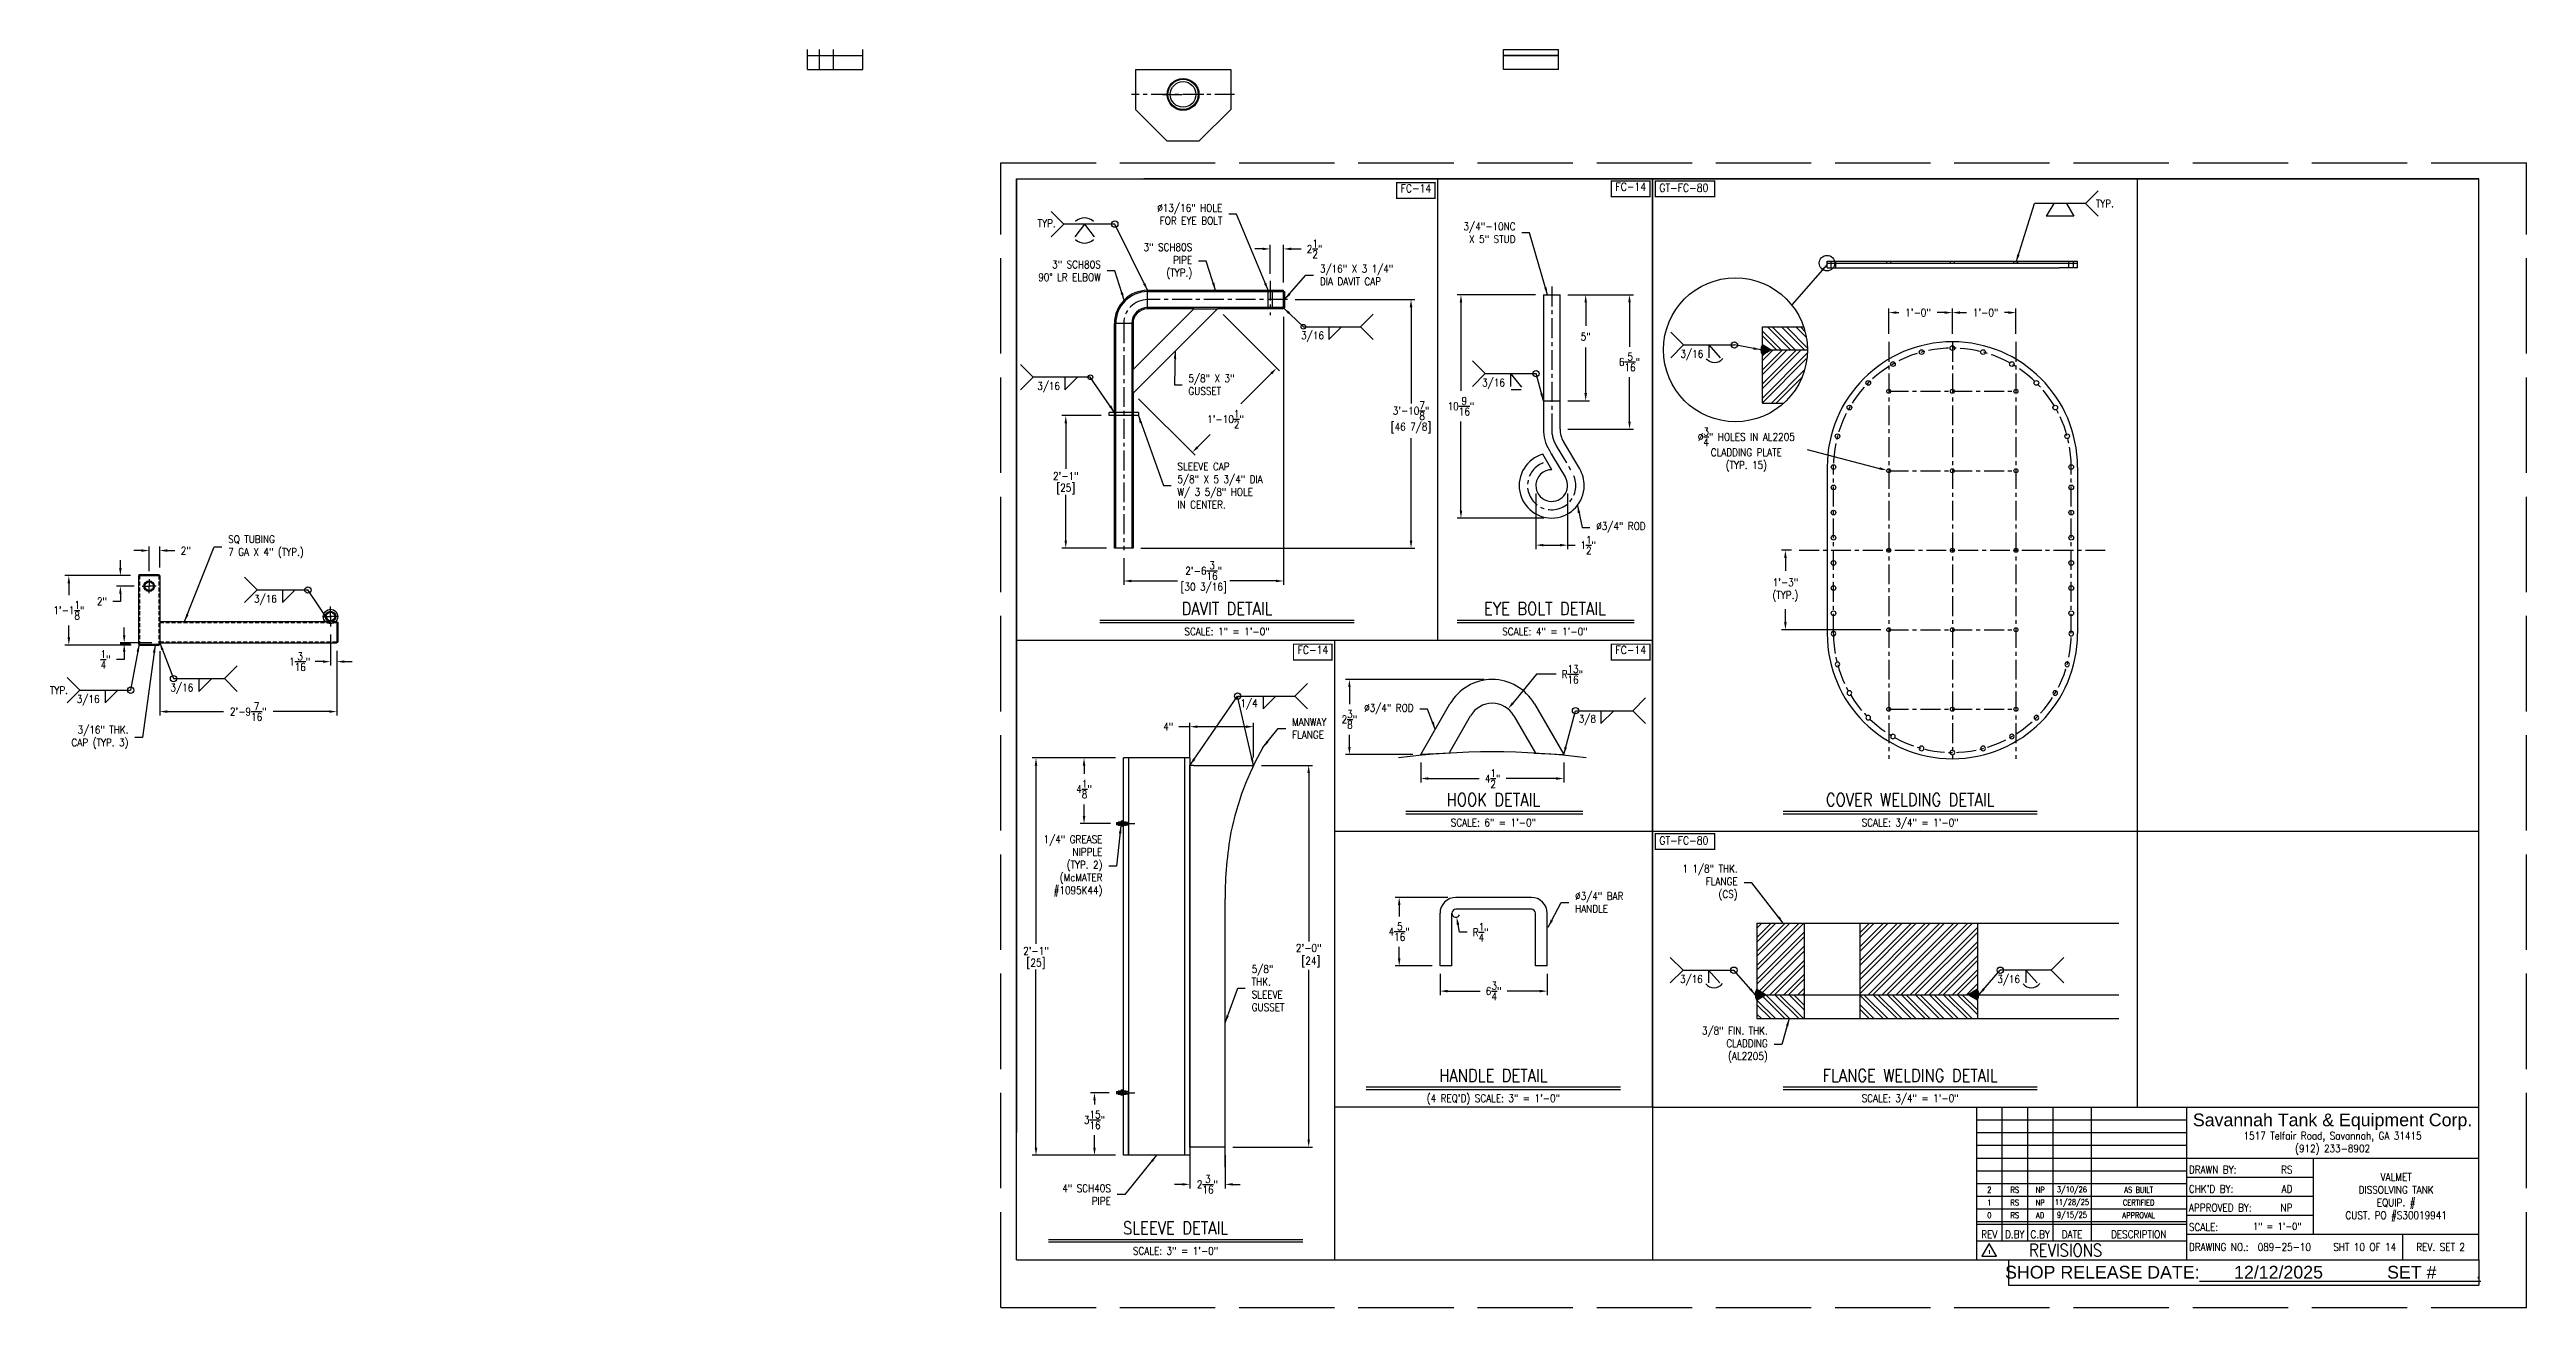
# Model space of a CAD drawing. Extents: x -189 to 279, y 9 to 246.
import ezdxf
from ezdxf.enums import TextEntityAlignment as Align

# ---------------------------------------------------------------- set-up
doc = ezdxf.new("R2010")
doc.units = 0
doc.header["$LTSCALE"] = 3
doc.header["$MEASUREMENT"] = 0
doc.header["$PDMODE"] = 33
doc.header["$PDSIZE"] = -0.5
for name, pattern in [('AM_ISO02W050', [7.5, 6, -1.5]), ('CENTER', [2, 1.25, -0.25, 0.25, -0.25]), ('HIDDEN', [0.375, 0.25, -0.125])]:
    doc.linetypes.add(name, pattern=pattern)
doc.layers.get('0').update_dxf_attribs({"linetype": 'CONTINUOUS'})
doc.layers.get('Defpoints').update_dxf_attribs({"linetype": 'CONTINUOUS'})
for name, color, linetype in [('11-2 PIPE', 7, 'CONTINUOUS'), ('ARM', 3, 'CONTINUOUS'), ('CENTER', 5, 'CENTER'), ('COVER', 3, 'CONTINUOUS'), ('DIM', 1, 'CONTINUOUS'), ('EXTERNALS', 3, 'CONTINUOUS'), ('FLG', 2, 'CONTINUOUS'), ('HANDLE', 2, 'CONTINUOUS'), ('muoto', 4, 'CONTINUOUS'), ('NECK', 242, 'CONTINUOUS'), ('PIVOT', 30, 'CONTINUOUS'), ('SHOP TAG', 11, 'CONTINUOUS'), ('TEXT', 4, 'CONTINUOUS'), ('WASHER', 7, 'CONTINUOUS')]:
    doc.layers.add(name, color=color, linetype=linetype)
for name, color, linetype, lineweight in [('AM_0', 7, 'CONTINUOUS', 30), ('AM_3', 6, 'HIDDEN', 25), ('AM_7', 142, 'CENTER', 25)]:
    doc.layers.add(name, color=color, linetype=linetype, lineweight=lineweight)
doc.styles.add('ROMANS', font='ROMANS.shx', dxfattribs={"width": 0.85, "height": 1.44})
doc.styles.get("Standard").update_dxf_attribs({"font": 'sanss___.ttf'})
doc.dimstyles.get("Standard").update_dxf_attribs({"dimtxt": 0.18, "dimasz": 0.18, "dimexe": 0.18, "dimexo": 0.0625, "dimgap": 0.09, "dimtad": 0, "dimtih": 1, "dimtoh": 1, "dimdec": 4, "dimzin": 0, "dimdsep": 46, "dimtxsty": 'Standard', "dimcen": 0.09, "dimadec": 0, "dimazin": 0, "dimtfac": 1, "dimtdec": 4, "dimtofl": 0, "dimtmove": 0, "dimatfit": 3, "dimfxl": 1, "dimtolj": 1, "dimtzin": 0, "dimarcsym": 0})
pattern_1 = [(45, (-64.4222, -6e-14), (-1.325825, 1.325825), []), (45, (-63.5384, -6e-14), (-1.325825, 1.325825), [])]
pattern_2 = [(315, (-64.4222, -6e-14), (1.325825, 1.325825), []), (315, (-64.4222, -0.8839), (1.325825, 1.325825), [])]

msp = doc.modelspace()

# ---------------------------------------------------------------- texts
at = {"layer": 'DIM', "style": 'ROMANS', "width": 0.85}
for p in [(199.41717, 217.33026), (-0.32341, 213.61433), (-186.77162, 125.48923)]:
    msp.add_text('TYP.', height=1.44, dxfattribs=at).set_placement(p, align=Align.MIDDLE_CENTER)
for s, p in [('3/16', (47.71538, 191.72261)), ('3/16', (119.31775, 188.24116)), ('3/16', (-2.10071, 182.19316)), ('3/16', (81.87718, 182.8277)), ('3/16', (-149.94617, 142.00985)), ('3/16', (-165.71478, 125.26792)), ('3/16', (-183.40682, 123.08923)), ('1/4', (36.24061, 122.30069)), ('3/8', (100.13131, 119.36204)), ('3/16', (119.21881, 70.24765)), ('3/16', (179.1069, 70.24765))]:
    msp.add_text(s, height=1.44, dxfattribs=at).set_placement(p)
for s, height, p in [('DAVIT DETAIL', 2.4, (33.72309, 139.68749)), ('EYE BOLT DETAIL', 2.4, (93.72309, 139.68749)), ('SCALE: 1" = 1\'-0"', 1.44, (33.72309, 135.84749)), ('SCALE: 4" = 1\'-0"', 1.44, (93.72309, 135.84749)), ('HOOK DETAIL', 2.4, (84, 103.6269)), ('COVER WELDING DETAIL', 2.4, (162.6651, 103.6269)), ('SCALE: 6" = 1\'-0"', 1.44, (84, 99.7869)), ('SCALE: 3/4" = 1\'-0"', 1.44, (162.6651, 99.7869)), ('HANDLE DETAIL', 2.4, (84, 51.6)), ('FLANGE WELDING DETAIL', 2.4, (162.6651, 51.6)), ('(4 REQ\'D) SCALE: 3" = 1\'-0"', 1.44, (84, 47.76)), ('SCALE: 3/4" = 1\'-0"', 1.44, (162.6651, 47.76)), ('SLEEVE DETAIL', 2.4, (24, 22.8)), ('SCALE: 3" = 1\'-0"', 1.44, (24, 18.96))]:
    msp.add_text(s, height=height, dxfattribs=at).set_placement(p, align=Align.CENTER)
at = {"layer": 'DIM', "char_height": 1.44, "style": 'ROMANS'}
for s, insert, attachment_point in [('%%C13/16" HOLE\\PFOR EYE BOLT', (32.83594, 215.30316), 6), ('\\A1;3/4"-10NC \\PX 5" STUD', (88.17446, 211.81138), 6), ('3" SCH80S\\P90%%D LR ELBOW', (9.88919, 204.61902), 6), ('3" SCH80S\\PPIPE\\P(TYP.)', (27.14325, 206.4496), 6), ('3/16" X 3 1/4"\\PDIA DAVIT CAP', (51.25574, 203.82298), 4), ('5/8" X 3"\\PGUSSET', (26.42539, 183.1299), 4), ('SLEEVE CAP\\P5/8" X 5 3/4" DIA\\PW/ 3 5/8" HOLE\\PIN CENTER.', (24.35171, 164.10452), 4), ('SQ TUBING\\P7 GA X 4" (TYP.)', (-154.82146, 152.54806), 4), ('%%C3/4" ROD', (103.40305, 156.2218), 4), ('%%C3/4" ROD', (68.93204, 121.91604), 6), ('3/16" THK.\\PCAP (TYP. 3)', (-173.64507, 116.57572), 6), ('MANWAY\\PFLANGE', (45.98798, 118.27956), 4), ('1/4" GREASE\\PNIPPLE\\P(TYP. 2)\\P(McMATER\\P#1095K44)', (10.20758, 92.29872), 6), ('1 1/8" THK.\\PFLANGE\\P(CS)', (130.11414, 89.1603), 6), ('%%C3/4" BAR\\PHANDLE', (99.41747, 85.43076), 4), ('5/8"\\PTHK.\\PSLEEVE\\PGUSSET', (38.36943, 69.25618), 4), ('3/8" FIN. THK.\\PCLADDING\\P(AL2205)', (135.78882, 58.60323), 6), ('4" SCH40S\\PPIPE', (11.78961, 30.29067), 6)]:
    msp.add_mtext(s, dxfattribs=dict(at, insert=insert, attachment_point=attachment_point))
at = {"layer": 'SHOP TAG'}
msp.add_text('SHOP RELEASE DATE:%%U       12/12/2025             SET #        .', height=2.4, dxfattribs=at).set_placement((225.4933, 15.65225), align=Align.MIDDLE_CENTER)
at = {"layer": 'TEXT'}
msp.add_text('Savannah Tank & Equipment Corp.', height=2.4, dxfattribs=at).set_placement((242.4, 44.4), align=Align.MIDDLE_CENTER)
at = {"layer": 'TEXT', "style": 'ROMANS', "width": 0.85}
for s, height, p in [('1517 Telfair Road, Savannah, GA 31415', 1.44, (242.4, 41.4)), ('(912) 233-8902', 1.44, (242.4, 39)), ('VALMET', 1.44, (254.4, 33.6)), ('DISSOLVING TANK', 1.44, (254.4, 31.2)), ('EQUIP. #', 1.44, (254.4, 28.8)), ('CUST. PO #S30019941', 1.44, (254.4, 26.4)), ('1', 0.72, (177.60871, 19.45037)), ('REVISIONS', 2.4, (192.00871, 19.8)), ('REV. SET 2', 1.44, (262.8, 20.4))]:
    msp.add_text(s, height=height, dxfattribs=at).set_placement(p, align=Align.MIDDLE_CENTER)
for s, p in [('DRAWN BY:', (215.28, 35.02408)), ('APPROVED BY:', (215.28, 27.82408)), ("CHK'D BY:", (215.28, 31.37976)), ('SCALE:', (215.28, 24.15985)), ('SCALE:', (215.28, 24.15932)), ('DRAWING NO.:', (215.28, 20.4)), ('089-25-10', (228.26845, 20.4))]:
    msp.add_text(s, height=1.44, dxfattribs=at).set_placement(p, align=Align.MIDDLE_LEFT)
for s, height, p in [('RS', 1.44, (234.81797, 35.02408)), ('NP', 1.44, (234.81797, 27.82408)), ('AD', 1.44, (234.81797, 31.37976)), ('1" = 1\'-0"', 1.348985, (236.5341, 24.31606)), ('SHT 10 OF 14', 1.44, (254.39851, 20.4))]:
    msp.add_text(s, height=height, dxfattribs=at).set_placement(p, align=Align.MIDDLE_RIGHT)
for s, height, p in [('2', 1.08, (177.60871, 31.2)), ('1', 1.08, (177.60871, 28.8)), ('RS', 1.08, (182.40871, 31.2)), ('NP', 1.08, (187.20871, 31.2)), ('3/10/26', 1.08, (193.20871, 31.2)), ('CERTIFIED', 1.08, (205.80436, 28.8)), ('AS BUILT', 1.08, (205.80436, 31.2)), ('REV', 1.44, (177.60871, 22.8)), ('0', 1.08, (177.60871, 26.4)), ('D.BY', 1.44, (182.40871, 22.8)), ('RS', 1.08, (182.40871, 26.4)), ('C.BY', 1.44, (187.20871, 22.8)), ('AD', 1.08, (187.20871, 26.4)), ('9/15/25', 1.08, (193.20871, 26.4)), ('DATE', 1.44, (193.20871, 22.8)), ('DESCRIPTION', 1.44, (205.80436, 22.8)), ('APPROVAL', 1.08, (205.80436, 26.4))]:
    msp.add_text(s, height=height, dxfattribs=at).set_placement(p, align=Align.MIDDLE)
at = {"layer": 'TEXT', "char_height": 1.512, "width": 29.2906667, "attachment_point": 1, "style": 'ROMANS'}
for s, insert in [('FC-14', (66.49039, 220.95145)), ('FC-14', (107.04421, 221.25613)), ('GT-FC-80', (115.3247, 221.05635)), ('FC-14', (47.04421, 133.83894)), ('FC-14', (107.04421, 133.83894)), ('GT-FC-80', (115.3247, 97.88325))]:
    msp.add_mtext(s, dxfattribs=dict(at, insert=insert))

# ---------------------------------------------------------------- blocks, each defined once
blk = doc.blocks.new('*D30')
at = {"layer": 'Defpoints', "color": 0, "transparency": 16777216}
for p in [(-171.75, 147.12), (-184.9, 134), (-171.62, 134)]:
    blk.add_point(p, dxfattribs=at)
at = {"layer": 'DIM', "color": 0, "lineweight": -2, "transparency": 16777216}
for p, q in [((-173.25, 147.12), (-185.65, 147.12)), ((-184.9, 145.68), (-184.9, 143.44)), ((-184.9, 135.44), (-184.9, 137.68)), ((-173.12, 134), (-185.65, 134))]:
    blk.add_line(p, q, dxfattribs=at)
at = {"layer": 'DIM', "color": 0, "transparency": 16777216}
for points in [[(-185.14, 145.68), (-184.66, 145.68), (-184.9, 147.12)], [(-185.14, 135.44), (-184.66, 135.44), (-184.9, 134)]]:
    blk.add_solid(points, dxfattribs=at)
at = {"layer": 'DIM', "color": 0, "transparency": 16777216, "insert": (-184.9, 140.56), "char_height": 1.44, "attachment_point": 5, "style": 'ROMANS'}
blk.add_mtext('\\A1;1\'-1{\\H1x;\\S1/8;}"', dxfattribs=at)
blk = doc.blocks.new('*D31')
at = {"layer": 'Defpoints', "color": 0, "transparency": 16777216}
for p in [(-175.17, 145.12), (-171.75, 147.12), (-171.05, 145.12)]:
    blk.add_point(p, dxfattribs=at)
at = {"layer": 'DIM', "color": 0, "lineweight": -2, "transparency": 16777216}
for p, q in [((-175.17, 148.56), (-175.17, 150)), ((-173.25, 147.12), (-175.92, 147.12)), ((-172.55, 145.12), (-175.92, 145.12)), ((-175.17, 142.24), (-176.61, 142.24)), ((-175.17, 143.68), (-175.17, 142.24))]:
    blk.add_line(p, q, dxfattribs=at)
at = {"layer": 'DIM', "color": 0, "transparency": 16777216}
for points in [[(-175.41, 148.56), (-174.93, 148.56), (-175.17, 147.12)], [(-175.41, 143.68), (-174.93, 143.68), (-175.17, 145.12)]]:
    blk.add_solid(points, dxfattribs=at)
at = {"layer": 'DIM', "color": 0, "transparency": 16777216, "insert": (-178.66, 142.24), "char_height": 1.44, "attachment_point": 5, "style": 'ROMANS'}
blk.add_mtext('\\A1;2"', dxfattribs=at)
blk = doc.blocks.new('*D32')
at = {"layer": 'Defpoints', "color": 0, "transparency": 16777216}
for p in [(-174.45, 134.18), (-171.75, 134.18), (-167.75, 134.43)]:
    blk.add_point(p, dxfattribs=at)
at = {"layer": 'DIM', "color": 0, "lineweight": -2, "transparency": 16777216}
for p, q in [((-174.45, 135.87), (-174.45, 137.31)), ((-174.45, 131.3), (-175.89, 131.3)), ((-169.25, 134.43), (-175.2, 134.43)), ((-173.25, 134.18), (-175.2, 134.18)), ((-174.45, 132.74), (-174.45, 131.3))]:
    blk.add_line(p, q, dxfattribs=at)
at = {"layer": 'DIM', "color": 0, "transparency": 16777216}
for points in [[(-174.69, 135.87), (-174.21, 135.87), (-174.45, 134.43)], [(-174.69, 132.74), (-174.21, 132.74), (-174.45, 134.18)]]:
    blk.add_solid(points, dxfattribs=at)
at = {"layer": 'DIM', "color": 0, "transparency": 16777216, "insert": (-177.96, 131.3), "char_height": 1.44, "attachment_point": 5, "style": 'ROMANS'}
blk.add_mtext('\\A1;{\\H1x;\\S1/4;}"', dxfattribs=at)
blk = doc.blocks.new('*D33')
at = {"layer": 'Defpoints', "color": 0, "transparency": 16777216}
for p in [(-167.75, 151.84), (-169.75, 146.43), (-167.75, 147.12)]:
    blk.add_point(p, dxfattribs=at)
at = {"layer": 'DIM', "color": 0, "lineweight": -2, "transparency": 16777216}
for p, q in [((-171.19, 151.84), (-172.63, 151.84)), ((-169.75, 147.93), (-169.75, 152.59)), ((-167.75, 148.62), (-167.75, 152.59)), ((-166.31, 151.84), (-164.87, 151.84))]:
    blk.add_line(p, q, dxfattribs=at)
at = {"layer": 'DIM', "color": 0, "transparency": 16777216}
for points in [[(-171.19, 152.08), (-171.19, 151.6), (-169.75, 151.84)], [(-166.31, 152.08), (-166.31, 151.6), (-167.75, 151.84)]]:
    blk.add_solid(points, dxfattribs=at)
at = {"layer": 'DIM', "color": 0, "transparency": 16777216, "insert": (-162.82, 151.84), "char_height": 1.44, "attachment_point": 5, "style": 'ROMANS'}
blk.add_mtext('\\A1;2"', dxfattribs=at)
blk = doc.blocks.new('*D34')
at = {"layer": 'Defpoints', "color": 0, "transparency": 16777216}
for p in [(-167.75, 134.33), (-134.31, 134.43), (-134.31, 121.45)]:
    blk.add_point(p, dxfattribs=at)
at = {"layer": 'DIM', "color": 0, "lineweight": -2, "transparency": 16777216}
for p, q in [((-167.75, 132.83), (-167.75, 120.7)), ((-134.31, 132.93), (-134.31, 120.7)), ((-166.31, 121.45), (-155.69, 121.45)), ((-135.75, 121.45), (-146.36, 121.45))]:
    blk.add_line(p, q, dxfattribs=at)
at = {"layer": 'DIM', "color": 0, "transparency": 16777216}
for points in [[(-166.31, 121.69), (-166.31, 121.21), (-167.75, 121.45)], [(-135.75, 121.69), (-135.75, 121.21), (-134.31, 121.45)]]:
    blk.add_solid(points, dxfattribs=at)
at = {"layer": 'DIM', "color": 0, "transparency": 16777216, "insert": (-151.03, 121.45), "char_height": 1.44, "attachment_point": 5, "style": 'ROMANS'}
blk.add_mtext('\\A1;2\'-9{\\H1x;\\S7/16;}"', dxfattribs=at)
blk = doc.blocks.new('*D35')
at = {"layer": 'Defpoints', "color": 0, "transparency": 16777216}
for p in [(-135.5, 137.49), (-134.31, 134.43), (-135.5, 130.88)]:
    blk.add_point(p, dxfattribs=at)
at = {"layer": 'DIM', "color": 0, "lineweight": -2, "transparency": 16777216}
for p, q in [((-135.5, 135.99), (-135.5, 130.13)), ((-134.31, 132.93), (-134.31, 130.13)), ((-136.94, 130.88), (-138.38, 130.88)), ((-132.87, 130.88), (-131.43, 130.88))]:
    blk.add_line(p, q, dxfattribs=at)
at = {"layer": 'DIM', "color": 0, "transparency": 16777216}
for points in [[(-136.94, 131.12), (-136.94, 130.64), (-135.5, 130.88)], [(-132.87, 131.12), (-132.87, 130.64), (-134.31, 130.88)]]:
    blk.add_solid(points, dxfattribs=at)
at = {"layer": 'DIM', "color": 0, "transparency": 16777216, "insert": (-141.32, 130.88), "char_height": 1.44, "attachment_point": 5, "style": 'ROMANS'}
blk.add_mtext('\\A1;1{\\H1x;\\S3/16;}"', dxfattribs=at)
blk = doc.blocks.new('*D37')
at = {"layer": 'Defpoints', "color": 0, "transparency": 16777216}
for p in [(73.92, 73.45), (94.17, 73.45), (73.92, 68.7)]:
    blk.add_point(p, dxfattribs=at)
at = {"layer": 'DIM', "color": 0, "lineweight": -2, "transparency": 16777216}
for p, q in [((73.92, 71.95), (73.92, 67.95)), ((94.17, 71.95), (94.17, 67.95)), ((75.36, 68.7), (81.51, 68.7)), ((92.73, 68.7), (86.59, 68.7))]:
    blk.add_line(p, q, dxfattribs=at)
at = {"layer": 'DIM', "color": 0, "transparency": 16777216}
for points in [[(75.36, 68.94), (75.36, 68.46), (73.92, 68.7)], [(92.73, 68.94), (92.73, 68.46), (94.17, 68.7)]]:
    blk.add_solid(points, dxfattribs=at)
at = {"layer": 'DIM', "color": 0, "transparency": 16777216, "insert": (84.05, 68.7), "char_height": 1.44, "attachment_point": 5, "style": 'ROMANS'}
blk.add_mtext('\\A1;6{\\H1x;\\S3/4;}"', dxfattribs=at)
blk = doc.blocks.new('*D38')
at = {"layer": 'Defpoints', "color": 0, "transparency": 16777216}
for p in [(76.92, 86.39), (66.22, 73.45), (73.92, 73.45)]:
    blk.add_point(p, dxfattribs=at)
at = {"layer": 'DIM', "color": 0, "lineweight": -2, "transparency": 16777216}
for p, q in [((75.42, 86.39), (65.47, 86.39)), ((66.22, 84.95), (66.22, 82.8)), ((66.22, 74.89), (66.22, 77.04)), ((72.42, 73.45), (65.47, 73.45))]:
    blk.add_line(p, q, dxfattribs=at)
at = {"layer": 'DIM', "color": 0, "transparency": 16777216}
for points in [[(65.98, 84.95), (66.46, 84.95), (66.22, 86.39)], [(65.98, 74.89), (66.46, 74.89), (66.22, 73.45)]]:
    blk.add_solid(points, dxfattribs=at)
at = {"layer": 'DIM', "color": 0, "transparency": 16777216, "insert": (66.22, 79.92), "char_height": 1.44, "attachment_point": 5, "style": 'ROMANS'}
blk.add_mtext('\\A1;4{\\H1x;\\S5/16;}"', dxfattribs=at)
blk = doc.blocks.new('*D79')
at = {"layer": 'Defpoints', "color": 0, "transparency": 16777216}
for p in [(76.92, 83.39), (77.06, 82.65)]:
    blk.add_point(p, dxfattribs=at)
at = {"layer": 'DIM', "color": 0, "lineweight": -2, "transparency": 16777216}
for p, q in [((77.6, 79.82), (77.33, 81.24)), ((79.04, 79.82), (77.6, 79.82))]:
    blk.add_line(p, q, dxfattribs=at)
blk.add_arc((76.92, 83.39), 0.75, 180, 338.1211, dxfattribs=at)
at = {"layer": 'DIM', "color": 0, "transparency": 16777216}
blk.add_solid([(77.57, 81.28), (77.1, 81.19), (77.06, 82.65)], dxfattribs=at)
at = {"layer": 'DIM', "color": 0, "transparency": 16777216, "insert": (81.61, 79.82), "char_height": 1.44, "attachment_point": 5, "style": 'ROMANS'}
blk.add_mtext('\\A1;R{\\H1x;\\S1/4;}"', dxfattribs=at)
blk = doc.blocks.new('*D80')
at = {"layer": 'Defpoints', "color": 0, "transparency": 16777216}
for p in [(41.87, 208.77), (41.87, 202.57), (44.39, 200.95)]:
    blk.add_point(p, dxfattribs=at)
at = {"layer": 'DIM', "color": 0, "lineweight": -2, "transparency": 16777216}
for p, q in [((40.43, 208.77), (38.99, 208.77)), ((41.87, 204.07), (41.87, 209.52)), ((44.39, 202.45), (44.39, 209.52)), ((45.83, 208.77), (47.71, 208.77))]:
    blk.add_line(p, q, dxfattribs=at)
at = {"layer": 'DIM', "color": 0, "transparency": 16777216}
for points in [[(40.43, 209.01), (40.43, 208.53), (41.87, 208.77)], [(45.83, 209.01), (45.83, 208.53), (44.39, 208.77)]]:
    blk.add_solid(points, dxfattribs=at)
at = {"layer": 'DIM', "color": 0, "transparency": 16777216, "insert": (50.25, 208.77), "char_height": 1.44, "attachment_point": 5, "style": 'ROMANS'}
blk.add_mtext('\\A1;2{\\H1x;\\S1/2;}"', dxfattribs=at)
blk = doc.blocks.new('*D81')
at = {"layer": 'Defpoints', "color": 0, "transparency": 16777216}
for p in [(44.39, 197.45), (14.22, 151.91), (44.39, 146.1)]:
    blk.add_point(p, dxfattribs=at)
at = {"layer": 'DIM', "color": 0, "lineweight": -2, "transparency": 16777216}
for p, q in [((44.39, 195.95), (44.39, 145.35)), ((14.22, 150.41), (14.22, 145.35)), ((15.66, 146.1), (24.35, 146.1)), ((42.95, 146.1), (34.27, 146.1))]:
    blk.add_line(p, q, dxfattribs=at)
at = {"layer": 'DIM', "color": 0, "transparency": 16777216}
for points in [[(15.66, 146.34), (15.66, 145.86), (14.22, 146.1)], [(42.95, 146.34), (42.95, 145.86), (44.39, 146.1)]]:
    blk.add_solid(points, dxfattribs=at)
at = {"layer": 'DIM', "color": 0, "transparency": 16777216, "char_height": 1.44, "attachment_point": 5, "style": 'ROMANS'}
for s, insert in [('\\A1;2\'-6{\\H1x;\\S3/16;}"', (29.31, 148.02)), ('\\A1;[30 3/16]', (29.31, 144.76))]:
    blk.add_mtext(s, dxfattribs=dict(at, insert=insert))
blk = doc.blocks.new('*D82')
at = {"layer": 'Defpoints', "color": 0, "transparency": 16777216}
for p in [(45.11, 199.2), (15.97, 152.3), (68.45, 152.3)]:
    blk.add_point(p, dxfattribs=at)
at = {"layer": 'DIM', "color": 0, "lineweight": -2, "transparency": 16777216}
for p, q in [((46.61, 199.2), (69.2, 199.2)), ((68.45, 197.76), (68.45, 179.57)), ((68.45, 153.74), (68.45, 173.05)), ((17.47, 152.3), (69.2, 152.3))]:
    blk.add_line(p, q, dxfattribs=at)
at = {"layer": 'DIM', "color": 0, "transparency": 16777216}
for points in [[(68.21, 197.76), (68.69, 197.76), (68.45, 199.2)], [(68.21, 153.74), (68.69, 153.74), (68.45, 152.3)]]:
    blk.add_solid(points, dxfattribs=at)
at = {"layer": 'DIM', "color": 0, "transparency": 16777216, "char_height": 1.44, "attachment_point": 5, "style": 'ROMANS'}
for s, insert in [('\\A1;3\'-10{\\H1x;\\S7/8;}"', (68.45, 178.23)), ('\\A1;[46 7/8]', (68.45, 174.97))]:
    blk.add_mtext(s, dxfattribs=dict(at, insert=insert))
blk = doc.blocks.new('*D83')
at = {"layer": 'Defpoints', "color": 0, "transparency": 16777216}
for p in [(31.9, 197.45), (43.08, 186.27), (15.97, 181.53)]:
    blk.add_point(p, dxfattribs=at)
at = {"layer": 'DIM', "color": 0, "lineweight": -2, "transparency": 16777216}
for p, q in [((32.96, 196.39), (43.61, 185.74)), ((42.06, 185.25), (36.32, 179.52)), ((17.03, 180.47), (27.68, 169.82)), ((28.17, 171.37), (30.56, 173.76))]:
    blk.add_line(p, q, dxfattribs=at)
at = {"layer": 'DIM', "color": 0, "transparency": 16777216}
for points in [[(41.89, 185.42), (42.23, 185.08), (43.08, 186.27)], [(28, 171.54), (28.34, 171.2), (27.15, 170.35)]]:
    blk.add_solid(points, dxfattribs=at)
at = {"layer": 'DIM', "color": 0, "transparency": 16777216, "insert": (33.44, 176.64), "char_height": 1.44, "attachment_point": 5, "style": 'ROMANS'}
blk.add_mtext('\\A1;1\'-10{\\H1x;\\S1/2;}"', dxfattribs=at)
blk = doc.blocks.new('*D85')
at = {"layer": 'Defpoints', "color": 0, "transparency": 16777216}
for p in [(96.58, 200.11), (96.58, 180.11), (101.42, 180.11)]:
    blk.add_point(p, dxfattribs=at)
at = {"layer": 'DIM', "color": 0, "lineweight": -2, "transparency": 16777216}
for p, q in [((98.08, 200.11), (102.17, 200.11)), ((101.42, 198.67), (101.42, 194.27)), ((101.42, 181.55), (101.42, 190.16)), ((98.08, 180.11), (102.17, 180.11))]:
    blk.add_line(p, q, dxfattribs=at)
at = {"layer": 'DIM', "color": 0, "transparency": 16777216}
for points in [[(101.18, 198.67), (101.66, 198.67), (101.42, 200.11)], [(101.18, 181.55), (101.66, 181.55), (101.42, 180.11)]]:
    blk.add_solid(points, dxfattribs=at)
at = {"layer": 'DIM', "color": 0, "transparency": 16777216, "insert": (101.42, 192.22), "char_height": 1.44, "attachment_point": 5, "style": 'ROMANS'}
blk.add_mtext('\\A1;5"', dxfattribs=at)
blk = doc.blocks.new('*D86')
at = {"layer": 'Defpoints', "color": 0, "transparency": 16777216}
for p in [(96.58, 200.11), (96.58, 174.75), (109.69, 174.75)]:
    blk.add_point(p, dxfattribs=at)
at = {"layer": 'DIM', "color": 0, "lineweight": -2, "transparency": 16777216}
for p, q in [((98.08, 200.11), (110.44, 200.11)), ((109.69, 198.67), (109.69, 190.31)), ((109.69, 176.19), (109.69, 184.55)), ((98.08, 174.75), (110.44, 174.75))]:
    blk.add_line(p, q, dxfattribs=at)
at = {"layer": 'DIM', "color": 0, "transparency": 16777216}
for points in [[(109.45, 198.67), (109.93, 198.67), (109.69, 200.11)], [(109.45, 176.19), (109.93, 176.19), (109.69, 174.75)]]:
    blk.add_solid(points, dxfattribs=at)
at = {"layer": 'DIM', "color": 0, "transparency": 16777216, "insert": (109.69, 187.43), "char_height": 1.44, "attachment_point": 5, "style": 'ROMANS'}
blk.add_mtext('\\A1;6{\\H1x;\\S5/16;}"', dxfattribs=at)
blk = doc.blocks.new('*D87')
at = {"layer": 'Defpoints', "color": 0, "transparency": 16777216}
for p in [(93.43, 200.11), (77.88, 157.96), (95, 157.96)]:
    blk.add_point(p, dxfattribs=at)
at = {"layer": 'DIM', "color": 0, "lineweight": -2, "transparency": 16777216}
for p, q in [((91.93, 200.11), (77.13, 200.11)), ((77.88, 198.67), (77.88, 181.96)), ((77.88, 159.4), (77.88, 176.2)), ((93.5, 157.96), (77.13, 157.96))]:
    blk.add_line(p, q, dxfattribs=at)
at = {"layer": 'DIM', "color": 0, "transparency": 16777216}
for points in [[(77.64, 198.67), (78.12, 198.67), (77.88, 200.11)], [(77.64, 159.4), (78.12, 159.4), (77.88, 157.96)]]:
    blk.add_solid(points, dxfattribs=at)
at = {"layer": 'DIM', "color": 0, "transparency": 16777216, "insert": (77.88, 179.08), "char_height": 1.44, "attachment_point": 5, "style": 'ROMANS'}
blk.add_mtext('\\A1;10{\\H1x;\\S9/16;}"', dxfattribs=at)
blk = doc.blocks.new('*D88')
at = {"layer": 'Defpoints', "color": 0, "transparency": 16777216}
for p in [(92.01, 164.11), (98, 164.11), (98, 152.86)]:
    blk.add_point(p, dxfattribs=at)
at = {"layer": 'DIM', "color": 0, "lineweight": -2, "transparency": 16777216}
for p, q in [((92.01, 162.61), (92.01, 152.11)), ((98, 162.61), (98, 152.11)), ((93.45, 152.86), (96.56, 152.86)), ((98, 152.86), (99.44, 152.86))]:
    blk.add_line(p, q, dxfattribs=at)
at = {"layer": 'DIM', "color": 0, "transparency": 16777216}
for points in [[(93.45, 153.1), (93.45, 152.62), (92.01, 152.86)], [(96.56, 153.1), (96.56, 152.62), (98, 152.86)]]:
    blk.add_solid(points, dxfattribs=at)
at = {"layer": 'DIM', "color": 0, "transparency": 16777216, "insert": (101.89, 152.86), "char_height": 1.44, "attachment_point": 5, "style": 'ROMANS'}
blk.add_mtext('\\A1;1{\\H1x;\\S1/2;}"', dxfattribs=at)
blk = doc.blocks.new('*D89')
at = {"layer": 'Defpoints', "color": 0, "transparency": 16777216}
for p in [(86.76, 121.95), (83.78, 118.3)]:
    blk.add_point(p, dxfattribs=at)
at = {"layer": 'DIM', "color": 0, "lineweight": -2, "transparency": 16777216}
for p, q in [((92.12, 128.49), (87.67, 123.06)), ((95.86, 128.49), (92.12, 128.49))]:
    blk.add_line(p, q, dxfattribs=at)
at = {"layer": 'DIM', "color": 0, "transparency": 16777216}
blk.add_solid([(87.49, 123.21), (87.86, 122.91), (86.76, 121.95)], dxfattribs=at)
at = {"layer": 'DIM', "color": 0, "transparency": 16777216, "insert": (98.9, 128.49), "char_height": 1.44, "attachment_point": 5, "style": 'ROMANS'}
blk.add_mtext('\\A1;R{\\H1x;\\S13/16;}"', dxfattribs=at)
blk = doc.blocks.new('*D90')
at = {"layer": 'Defpoints', "color": 0, "transparency": 16777216}
for p in [(83.78, 127.51), (56.82, 113.34), (70.28, 113.34)]:
    blk.add_point(p, dxfattribs=at)
at = {"layer": 'DIM', "color": 0, "lineweight": -2, "transparency": 16777216}
for p, q in [((82.28, 127.51), (56.07, 127.51)), ((56.82, 126.07), (56.82, 122.85)), ((56.82, 114.78), (56.82, 117.09)), ((68.78, 113.34), (56.07, 113.34))]:
    blk.add_line(p, q, dxfattribs=at)
at = {"layer": 'DIM', "color": 0, "transparency": 16777216}
for points in [[(56.58, 126.07), (57.06, 126.07), (56.82, 127.51)], [(56.58, 114.78), (57.06, 114.78), (56.82, 113.34)]]:
    blk.add_solid(points, dxfattribs=at)
at = {"layer": 'DIM', "color": 0, "transparency": 16777216, "insert": (56.82, 119.97), "char_height": 1.44, "attachment_point": 5, "style": 'ROMANS'}
blk.add_mtext('\\A1;2{\\H1x;\\S3/8;}"', dxfattribs=at)
blk = doc.blocks.new('*D91')
at = {"layer": 'Defpoints', "color": 0, "transparency": 16777216}
for p in [(70.28, 113.34), (97.28, 113.34), (97.28, 108.82)]:
    blk.add_point(p, dxfattribs=at)
at = {"layer": 'DIM', "color": 0, "lineweight": -2, "transparency": 16777216}
for p, q in [((70.28, 111.84), (70.28, 108.07)), ((71.72, 108.82), (81.32, 108.82)), ((95.84, 108.82), (86.4, 108.82)), ((97.28, 111.84), (97.28, 108.07))]:
    blk.add_line(p, q, dxfattribs=at)
at = {"layer": 'DIM', "color": 0, "transparency": 16777216}
for points in [[(71.72, 109.06), (71.72, 108.58), (70.28, 108.82)], [(95.84, 109.06), (95.84, 108.58), (97.28, 108.82)]]:
    blk.add_solid(points, dxfattribs=at)
at = {"layer": 'DIM', "color": 0, "transparency": 16777216, "insert": (83.86, 108.82), "char_height": 1.44, "attachment_point": 5, "style": 'ROMANS'}
blk.add_mtext('\\A1;4{\\H1x;\\S1/2;}"', dxfattribs=at)
blk = doc.blocks.new('*D93')
at = {"layer": 'Defpoints', "color": 0, "transparency": 16777216}
for p in [(26.7, 39.25), (33.34, 39.25), (33.34, 32.23)]:
    blk.add_point(p, dxfattribs=at)
at = {"layer": 'DIM', "color": 0, "lineweight": -2, "transparency": 16777216}
for p, q in [((26.7, 37.75), (26.7, 31.48)), ((33.34, 37.75), (33.34, 31.48)), ((25.26, 32.23), (23.82, 32.23)), ((34.78, 32.23), (36.22, 32.23))]:
    blk.add_line(p, q, dxfattribs=at)
at = {"layer": 'DIM', "color": 0, "transparency": 16777216}
for points in [[(25.26, 32.47), (25.26, 31.99), (26.7, 32.23)], [(34.78, 32.47), (34.78, 31.99), (33.34, 32.23)]]:
    blk.add_solid(points, dxfattribs=at)
at = {"layer": 'DIM', "color": 0, "transparency": 16777216, "insert": (30.02, 32.23), "char_height": 1.44, "attachment_point": 5, "style": 'ROMANS'}
blk.add_mtext('\\A1;2{\\H1x;\\S3/16;}"', dxfattribs=at)
blk = doc.blocks.new('*D94')
at = {"layer": 'Defpoints', "color": 0, "transparency": 16777216}
for p in [(38.72, 111.3), (33.34, 39.25), (49.13, 39.25)]:
    blk.add_point(p, dxfattribs=at)
at = {"layer": 'DIM', "color": 0, "lineweight": -2, "transparency": 16777216}
for p, q in [((40.22, 111.3), (49.88, 111.3)), ((49.13, 109.86), (49.13, 78.06)), ((49.13, 40.69), (49.13, 72.71)), ((34.84, 39.25), (49.88, 39.25))]:
    blk.add_line(p, q, dxfattribs=at)
at = {"layer": 'DIM', "color": 0, "transparency": 16777216}
for points in [[(48.89, 109.86), (49.37, 109.86), (49.13, 111.3)], [(48.89, 40.69), (49.37, 40.69), (49.13, 39.25)]]:
    blk.add_solid(points, dxfattribs=at)
at = {"layer": 'DIM', "color": 0, "transparency": 16777216, "insert": (49.13, 75.38), "char_height": 1.44, "attachment_point": 5, "style": 'ROMANS'}
blk.add_mtext('\\A1;2\'-0"\\P [24]', dxfattribs=at)
blk = doc.blocks.new('*D95')
at = {"layer": 'Defpoints', "color": 0, "transparency": 16777216}
for p in [(3.28, 177.3), (11.47, 177.3), (12.47, 152.3)]:
    blk.add_point(p, dxfattribs=at)
at = {"layer": 'DIM', "color": 0, "lineweight": -2, "transparency": 16777216}
for p, q in [((9.97, 177.3), (2.53, 177.3)), ((3.28, 175.86), (3.28, 167.24)), ((3.28, 153.74), (3.28, 162.37)), ((10.97, 152.3), (2.53, 152.3))]:
    blk.add_line(p, q, dxfattribs=at)
at = {"layer": 'DIM', "color": 0, "transparency": 16777216}
for points in [[(3.04, 175.86), (3.52, 175.86), (3.28, 177.3)], [(3.04, 153.74), (3.52, 153.74), (3.28, 152.3)]]:
    blk.add_solid(points, dxfattribs=at)
at = {"layer": 'DIM', "color": 0, "transparency": 16777216, "char_height": 1.44, "attachment_point": 5, "style": 'ROMANS'}
for s, insert in [('\\A1;2\'-1"', (3.28, 165.9)), ('\\A1;[25]', (3.28, 163.46))]:
    blk.add_mtext(s, dxfattribs=dict(at, insert=insert))
blk = doc.blocks.new('*D96')
at = {"layer": 'Defpoints', "color": 0, "transparency": 16777216}
for p in [(8.7, 49.52), (13, 49.52), (14.18, 37.71)]:
    blk.add_point(p, dxfattribs=at)
at = {"layer": 'DIM', "color": 0, "lineweight": -2, "transparency": 16777216}
for p, q in [((11.5, 49.52), (7.95, 49.52)), ((8.7, 48.08), (8.7, 47.28)), ((12.68, 37.71), (7.95, 37.71)), ((8.7, 39.15), (8.7, 41.52))]:
    blk.add_line(p, q, dxfattribs=at)
at = {"layer": 'DIM', "color": 0, "transparency": 16777216}
for points in [[(8.46, 48.08), (8.94, 48.08), (8.7, 49.52)], [(8.46, 39.15), (8.94, 39.15), (8.7, 37.71)]]:
    blk.add_solid(points, dxfattribs=at)
at = {"layer": 'DIM', "color": 0, "transparency": 16777216, "insert": (8.7, 44.4), "char_height": 1.44, "attachment_point": 5, "style": 'ROMANS'}
blk.add_mtext('\\A1;3{\\H1x;\\S15/16;}"', dxfattribs=at)
blk = doc.blocks.new('*D97')
at = {"layer": 'Defpoints', "color": 0, "transparency": 16777216}
for p in [(14.18, 112.71), (6.73, 100.31), (13.2, 100.31)]:
    blk.add_point(p, dxfattribs=at)
at = {"layer": 'DIM', "color": 0, "lineweight": -2, "transparency": 16777216}
for p, q in [((12.68, 112.71), (5.98, 112.71)), ((6.73, 111.27), (6.73, 109.7)), ((6.73, 101.75), (6.73, 103.94)), ((11.7, 100.31), (5.98, 100.31))]:
    blk.add_line(p, q, dxfattribs=at)
at = {"layer": 'DIM', "color": 0, "transparency": 16777216}
for points in [[(6.49, 111.27), (6.97, 111.27), (6.73, 112.71)], [(6.49, 101.75), (6.97, 101.75), (6.73, 100.31)]]:
    blk.add_solid(points, dxfattribs=at)
at = {"layer": 'DIM', "color": 0, "transparency": 16777216, "insert": (6.73, 106.82), "char_height": 1.44, "attachment_point": 5, "style": 'ROMANS'}
blk.add_mtext('\\A1;4{\\H1x;\\S1/8;}"', dxfattribs=at)
blk = doc.blocks.new('*D98')
at = {"layer": 'Defpoints', "color": 0, "transparency": 16777216}
for p in [(38.72, 118.6), (26.7, 111.3), (38.72, 111.3)]:
    blk.add_point(p, dxfattribs=at)
at = {"layer": 'DIM', "color": 0, "lineweight": -2, "transparency": 16777216}
for p, q in [((26.7, 118.6), (24.65, 118.6)), ((26.7, 112.8), (26.7, 119.35)), ((37.28, 118.6), (28.14, 118.6)), ((38.72, 112.8), (38.72, 119.35))]:
    blk.add_line(p, q, dxfattribs=at)
at = {"layer": 'DIM', "color": 0, "transparency": 16777216}
for points in [[(28.14, 118.84), (28.14, 118.36), (26.7, 118.6)], [(37.28, 118.84), (37.28, 118.36), (38.72, 118.6)]]:
    blk.add_solid(points, dxfattribs=at)
at = {"layer": 'DIM', "color": 0, "transparency": 16777216, "insert": (22.61, 118.6), "char_height": 1.44, "attachment_point": 5, "style": 'ROMANS'}
blk.add_mtext('\\A1;4"', dxfattribs=at)
blk = doc.blocks.new('*D99')
at = {"layer": 'Defpoints', "color": 0, "transparency": 16777216}
for p in [(14.18, 112.71), (-2.34, 37.71), (14.18, 37.71)]:
    blk.add_point(p, dxfattribs=at)
at = {"layer": 'DIM', "color": 0, "lineweight": -2, "transparency": 16777216}
for p, q in [((12.68, 112.71), (-3.09, 112.71)), ((-2.34, 111.27), (-2.34, 77.62)), ((-2.34, 39.15), (-2.34, 72.76)), ((12.68, 37.71), (-3.09, 37.71))]:
    blk.add_line(p, q, dxfattribs=at)
at = {"layer": 'DIM', "color": 0, "transparency": 16777216}
for points in [[(-2.58, 111.27), (-2.1, 111.27), (-2.34, 112.71)], [(-2.58, 39.15), (-2.1, 39.15), (-2.34, 37.71)]]:
    blk.add_solid(points, dxfattribs=at)
at = {"layer": 'DIM', "color": 0, "transparency": 16777216, "char_height": 1.44, "attachment_point": 5, "style": 'ROMANS'}
for s, insert in [('\\A1;2\'-1"', (-2.34, 76.29)), ('\\A1;[25]', (-2.34, 73.85))]:
    blk.add_mtext(s, dxfattribs=dict(at, insert=insert))
blk = doc.blocks.new('*U100')
at = {"layer": 'COVER'}
blk.add_circle((0, 0), 0.438, dxfattribs=at)
blk = doc.blocks.new('*U101')
at = {"layer": 'COVER', "color": 0, "linetype": 'ByBlock', "lineweight": -2, "transparency": 16777216}
for p, rotation in [((-407.45, 370.67), 285.0000000000001), ((-401.64, 371.43), 270.0000000000001), ((-395.84, 370.67), 255.0000000000001), ((-417.51, 364.86), 314.9999999999999), ((-412.86, 368.42), 300.0000000000001), ((-390.42, 368.42), 240.0000000000001), ((-385.78, 364.86), 225.0000000000001), ((-421.07, 360.21), 329.9999999999999), ((-382.21, 360.21), 210.0000000000001), ((-423.32, 354.8), 344.9999999999999), ((-379.97, 354.8), 195.0000000000003), ((-379.21, 348.99), 180)]:
    blk.add_blockref('*U100', p, dxfattribs=dict(at, rotation=rotation))
blk.add_blockref('*U100', (-424.08, 348.99), dxfattribs=at)
blk = doc.blocks.new('*U102')
at = {"layer": 'COVER'}
blk.add_circle((0, 0), 0.438, dxfattribs=at)
blk = doc.blocks.new('*U103')
at = {"layer": 'COVER', "color": 0, "linetype": 'ByBlock', "lineweight": -2, "transparency": 16777216}
for p, rotation in [((-407.45, 370.67), 285.0000000000001), ((-401.64, 371.43), 270.0000000000001), ((-395.84, 370.67), 255.0000000000001), ((-417.51, 364.86), 314.9999999999999), ((-412.86, 368.42), 300.0000000000001), ((-390.42, 368.42), 240.0000000000001), ((-385.78, 364.86), 225.0000000000001), ((-421.07, 360.21), 329.9999999999999), ((-382.21, 360.21), 210.0000000000001), ((-423.32, 354.8), 344.9999999999999), ((-379.97, 354.8), 195.0000000000003), ((-379.21, 348.99), 180)]:
    blk.add_blockref('*U102', p, dxfattribs=dict(at, rotation=rotation))
blk.add_blockref('*U102', (-424.08, 348.99), dxfattribs=at)
blk = doc.blocks.new('*U104')
at = {"layer": 'COVER'}
blk.add_circle((0, 0), 0.375, dxfattribs=at)
blk = doc.blocks.new('*U105')
at = {"layer": 'CENTER', "color": 0, "linetype": 'ByBlock', "lineweight": -2, "transparency": 16777216}
for p in [(0, 0), (12, 0), (24, 0), (0, -15), (12, -15), (24, -15), (0, -30), (12, -30), (24, -30), (0, -45), (12, -45), (24, -45), (0, -60), (12, -60), (24, -60)]:
    blk.add_blockref('*U104', p, dxfattribs=at)
blk = doc.blocks.new('*D106')
at = {"layer": 'Defpoints', "color": 0, "transparency": 16777216}
for p in [(158.27, 166.99), (159, 166.8)]:
    blk.add_point(p, dxfattribs=at)
at = {"layer": 'DIM', "color": 0, "lineweight": -2, "transparency": 16777216}
blk.add_line((143.23, 170.89), (156.88, 167.35), dxfattribs=at)
at = {"layer": 'DIM', "color": 0, "transparency": 16777216}
blk.add_solid([(156.94, 167.58), (156.82, 167.12), (158.27, 166.99)], dxfattribs=at)
at = {"layer": 'DIM', "color": 0, "transparency": 16777216, "insert": (131.74, 170.89), "char_height": 1.44, "attachment_point": 5, "style": 'ROMANS'}
blk.add_mtext('\\A1;∅{\\H1x;\\S3/4;}" HOLES IN AL2205\\PCLADDING PLATE\\P(TYP. 15)', dxfattribs=at)
blk = doc.blocks.new('*D107')
at = {"layer": 'Defpoints', "color": 0, "transparency": 16777216}
for p in [(141.74, 151.89), (139.12, 136.89), (158.63, 136.89)]:
    blk.add_point(p, dxfattribs=at)
at = {"layer": 'DIM', "color": 0, "lineweight": -2, "transparency": 16777216}
for p, q in [((140.24, 151.89), (138.37, 151.89)), ((139.12, 150.45), (139.12, 148.03)), ((139.12, 138.33), (139.12, 140.76)), ((157.13, 136.89), (138.37, 136.89))]:
    blk.add_line(p, q, dxfattribs=at)
at = {"layer": 'DIM', "color": 0, "transparency": 16777216}
for points in [[(138.88, 150.45), (139.36, 150.45), (139.12, 151.89)], [(138.88, 138.33), (139.36, 138.33), (139.12, 136.89)]]:
    blk.add_solid(points, dxfattribs=at)
at = {"layer": 'DIM', "color": 0, "transparency": 16777216, "insert": (139.12, 144.39), "char_height": 1.44, "attachment_point": 5, "style": 'ROMANS'}
blk.add_mtext('\\A1;1\'-3"\\P(TYP.)', dxfattribs=at)
blk = doc.blocks.new('*D108')
at = {"layer": 'Defpoints', "color": 0, "transparency": 16777216}
for p in [(158.63, 196.75), (158.63, 191.24), (170.63, 191.24)]:
    blk.add_point(p, dxfattribs=at)
at = {"layer": 'DIM', "color": 0, "lineweight": -2, "transparency": 16777216}
for p, q in [((158.63, 192.74), (158.63, 197.5)), ((160.07, 196.75), (160.56, 196.75)), ((169.19, 196.75), (167.74, 196.75)), ((170.63, 192.74), (170.63, 197.5))]:
    blk.add_line(p, q, dxfattribs=at)
at = {"layer": 'DIM', "color": 0, "transparency": 16777216}
for points in [[(160.07, 196.99), (160.07, 196.51), (158.63, 196.75)], [(169.19, 196.99), (169.19, 196.51), (170.63, 196.75)]]:
    blk.add_solid(points, dxfattribs=at)
at = {"layer": 'DIM', "color": 0, "transparency": 16777216, "insert": (164.15, 196.75), "char_height": 1.44, "attachment_point": 5, "style": 'ROMANS'}
blk.add_mtext('\\A1;1\'-0"', dxfattribs=at)
blk = doc.blocks.new('*D109')
at = {"layer": 'Defpoints', "color": 0, "transparency": 16777216}
for p in [(182.63, 196.75), (170.63, 191.24), (182.63, 191.24)]:
    blk.add_point(p, dxfattribs=at)
at = {"layer": 'DIM', "color": 0, "lineweight": -2, "transparency": 16777216}
for p, q in [((170.63, 192.74), (170.63, 197.5)), ((172.07, 196.75), (173.32, 196.75)), ((181.19, 196.75), (180.5, 196.75)), ((182.63, 192.74), (182.63, 197.5))]:
    blk.add_line(p, q, dxfattribs=at)
at = {"layer": 'DIM', "color": 0, "transparency": 16777216}
for points in [[(172.07, 196.99), (172.07, 196.51), (170.63, 196.75)], [(181.19, 196.99), (181.19, 196.51), (182.63, 196.75)]]:
    blk.add_solid(points, dxfattribs=at)
at = {"layer": 'DIM', "color": 0, "transparency": 16777216, "insert": (176.91, 196.75), "char_height": 1.44, "attachment_point": 5, "style": 'ROMANS'}
blk.add_mtext('\\A1;1\'-0"', dxfattribs=at)
blk = doc.blocks.new('A$Cf12acc7c')
at = {"layer": 'DIM'}
h = blk.add_hatch(color=256, dxfattribs=at)
h.dxf.hatch_style = 1
h.paths.add_polyline_path([(0, -0.29, 0.278334), (0, -0.46)])
h = blk.add_hatch(color=256, dxfattribs=at)
h.dxf.hatch_style = 1
h.paths.add_polyline_path([(0, -0.29), (0, -0.375), (0.147, -0.375)])
h.paths.add_polyline_path([(0.147, -0.375), (0, -0.375), (0, -0.46)])
for p in [(0, -0.29), (0, -0.46)]:
    blk.add_line(p, (0.147, -0.375), dxfattribs=at)
blk.add_arc((0.141, -0.375), 0.164, 148.8926, 211.1074, dxfattribs=at)
blk = doc.blocks.new('A$C08ebd4ed')
at = {"layer": 'TEXT', "style": 'ROMANS', "width": 0.85}
for s, p in [('RS', (-350.4, 43.2)), ('NP', (-331.2, 43.2)), ('11/28/25', (-307.2, 43.2))]:
    blk.add_text(s, height=4.32, dxfattribs=at).set_placement(p, align=Align.MIDDLE)

# ---------------------------------------------------------------- dimensions: what is measured, and where the dimension line sits
at = {"layer": 'DIM'}
for base, p1, p2, override, picture, middle in [((41.87228, 208.77205), (44.39196, 200.95264), (41.87228, 202.56747), {"dimscale": 12, "dimtxt": 1.44, "dimasz": 0.12, "dimexe": 0.0625, "dimexo": 0.125, "dimgap": 0.1, "dimzin": 3, "dimlunit": 4, "dimpost": '\\X', "dimtxsty": 'ROMANS', "dimcen": 0}, '*D80', (50.24738, 208.77205)), ((44.39196, 146.09815), (14.22267, 151.90737), (44.39196, 197.45264), {"dimscale": 12, "dimtxt": 1.44, "dimasz": 0.12, "dimexe": 0.0625, "dimexo": 0.125, "dimgap": 0.02, "dimzin": 3, "dimlunit": 4, "dimpost": '\\X', "dimtxsty": 'ROMANS', "dimcen": 0}, '*D81', (29.30732, 146.09815)), ((158.63217, 196.74514), (170.63217, 191.23557), (158.63217, 191.23557), {"dimscale": 12, "dimtxt": 1.44, "dimasz": 0.12, "dimexe": 0.0625, "dimexo": 0.125, "dimgap": 0.1, "dimzin": 3, "dimlunit": 4, "dimpost": '\\X', "dimtxsty": 'ROMANS', "dimcen": 0}, '*D108', (164.14915, 196.74514)), ((182.63217, 196.74514), (170.63217, 191.23557), (182.63217, 191.23557), {"dimscale": 12, "dimtxt": 1.44, "dimasz": 0.12, "dimexe": 0.0625, "dimexo": 0.125, "dimgap": 0.1, "dimzin": 3, "dimlunit": 4, "dimpost": '\\X', "dimtxsty": 'ROMANS', "dimcen": 0}, '*D109', (176.91396, 196.74514)), ((38.71581, 118.595361), (26.696165, 111.295263), (38.71581, 111.295263), {"dimscale": 12, "dimtxt": 1.44, "dimasz": 0.12, "dimexe": 0.0625, "dimexo": 0.125, "dimgap": 0.1, "dimlfac": 0.333333, "dimzin": 3, "dimlunit": 4, "dimpost": '\\X', "dimtxsty": 'ROMANS', "dimcen": 0}, '*D98', (22.605208, 118.595361)), ((97.27961, 108.82146), (70.27599, 113.3379), (97.27961, 113.3379), {"dimscale": 12, "dimtxt": 1.44, "dimasz": 0.12, "dimexe": 0.0625, "dimexo": 0.125, "dimgap": 0.1, "dimlfac": 0.166667, "dimzin": 3, "dimlunit": 4, "dimpost": '\\X', "dimtxsty": 'ROMANS', "dimcen": 0}, '*D91', (83.86164, 108.82146))]:
    dim = msp.add_linear_dim(base=base, p1=p1, p2=p2, dimstyle='Standard', override=override, dxfattribs=at)
    dim.commit()
    dim.dimension.update_dxf_attribs({"geometry": picture, "text_midpoint": middle, "dimtype": 160})
for base, p1, p2, angle, override, picture, middle, dimtype in [((68.45291, 152.30107), (45.10964, 199.20264), (15.97267, 152.30107), 90, {"dimscale": 12, "dimtxt": 1.44, "dimasz": 0.12, "dimexe": 0.0625, "dimexo": 0.125, "dimgap": 0.02, "dimzin": 3, "dimlunit": 4, "dimpost": '\\X', "dimtxsty": 'ROMANS', "dimcen": 0}, '*D82', (68.45291, 176.30938), 160), ((43.0781, 186.27104), (15.97267, 181.52882), (31.89649, 197.45264), 45, {"dimscale": 12, "dimtxt": 1.44, "dimasz": 0.12, "dimexe": 0.0625, "dimexo": 0.125, "dimgap": 0.1, "dimzin": 3, "dimlunit": 4, "dimpost": '\\X', "dimtxsty": 'ROMANS', "dimcen": 0}, '*D83', (33.4431, 176.63603), 161), ((77.88137, 157.96434), (93.42985, 200.10607), (95.00465, 157.96434), 90, {"dimscale": 12, "dimtxt": 1.44, "dimasz": 0.12, "dimexe": 0.0625, "dimexo": 0.125, "dimgap": 0.1, "dimlfac": 0.25, "dimzin": 3, "dimlunit": 4, "dimpost": '\\X', "dimtxsty": 'ROMANS', "dimcen": 0}, '*D87', (77.88137, 179.0756), 160), ((101.41704, 180.10607), (96.57945, 200.10607), (96.57945, 180.10607), 90, {"dimscale": 12, "dimtxt": 1.44, "dimasz": 0.12, "dimexe": 0.0625, "dimexo": 0.125, "dimgap": 0.1, "dimlfac": 0.25, "dimzin": 3, "dimlunit": 4, "dimpost": '\\X', "dimtxsty": 'ROMANS', "dimcen": 0}, '*D85', (101.41704, 192.21762), 160), ((56.8206, 113.3379), (83.7778, 127.51113), (70.27599, 113.3379), 90, {"dimscale": 12, "dimtxt": 1.44, "dimasz": 0.12, "dimexe": 0.0625, "dimexo": 0.125, "dimgap": 0.1, "dimlfac": 0.166667, "dimzin": 3, "dimlunit": 4, "dimpost": '\\X', "dimtxsty": 'ROMANS', "dimcen": 0}, '*D90', (56.8206, 119.96578), 160), ((-2.34013, 37.71259), (14.17648, 112.71259), (14.17648, 37.71259), 90, {"dimscale": 12, "dimtxt": 1.44, "dimasz": 0.12, "dimexe": 0.0625, "dimexo": 0.125, "dimgap": 0.02, "dimlfac": 0.333333, "dimzin": 3, "dimlunit": 4, "dimpost": '\\X', "dimtxsty": 'ROMANS', "dimcen": 0}, '*D99', (-2.34013, 75.19042), 160), ((6.72635, 100.31101), (14.17648, 112.71259), (13.1997, 100.31101), 90, {"dimscale": 12, "dimtxt": 1.44, "dimasz": 0.12, "dimexe": 0.0625, "dimexo": 0.125, "dimgap": 0.1, "dimlfac": 0.333333, "dimzin": 3, "dimlunit": 4, "dimpost": '\\X', "dimtxsty": 'ROMANS', "dimcen": 0}, '*D97', (6.72635, 106.82125), 160), ((49.12753, 39.24802), (38.71581, 111.29526), (33.34202, 39.24802), 90, {"dimscale": 12, "dimtxt": 1.44, "dimasz": 0.12, "dimexe": 0.0625, "dimexo": 0.125, "dimgap": 0.02, "dimlfac": 0.333333, "dimzin": 3, "dimlunit": 4, "dimpost": '\\X', "dimtxsty": 'ROMANS', "dimcen": 0}, '*D94', (49.12753, 75.38107), 160), ((8.70217, 49.52361), (14.17648, 37.71259), (13.00264, 49.52361), 90, {"dimscale": 12, "dimtxt": 1.44, "dimasz": 0.12, "dimexe": 0.0625, "dimexo": 0.125, "dimgap": 0.1, "dimlfac": 0.333333, "dimzin": 3, "dimlunit": 4, "dimpost": '\\X', "dimtxsty": 'ROMANS', "dimcen": 0}, '*D96', (8.70217, 44.40434), 160)]:
    dim = msp.add_linear_dim(base=base, p1=p1, p2=p2, angle=angle, dimstyle='Standard', override=override, dxfattribs=at)
    dim.commit()
    dim.dimension.update_dxf_attribs({"geometry": picture, "text_midpoint": middle, "dimtype": dimtype})
for base, p1, p2, override, picture, middle in [((109.6903, 174.75174), (96.57945, 200.10607), (96.57945, 174.75174), {"dimscale": 12, "dimtxt": 1.44, "dimasz": 0.12, "dimexe": 0.0625, "dimexo": 0.125, "dimgap": 0.1, "dimlfac": 0.25, "dimzin": 3, "dimlunit": 4, "dimpost": '\\X', "dimtxsty": 'ROMANS', "dimcen": 0}, '*D86', (109.6903, 187.42891)), ((3.27688, 177.30107), (12.47267, 152.30107), (11.46677, 177.30107), {"dimscale": 12, "dimtxt": 1.44, "dimasz": 0.12, "dimexe": 0.0625, "dimexo": 0.125, "dimgap": 0.02, "dimzin": 3, "dimlunit": 4, "dimpost": '\\X', "dimtxsty": 'ROMANS', "dimcen": 0}, '*D95', (3.27688, 164.80107)), ((-175.1749, 145.12413), (-171.74562, 147.12413), (-171.05047, 145.12413), {"dimscale": 12, "dimtxt": 1.44, "dimasz": 0.12, "dimexe": 0.0625, "dimexo": 0.125, "dimgap": 0.1, "dimzin": 3, "dimlunit": 4, "dimpost": '\\X', "dimtxsty": 'ROMANS', "dimcen": 0}, '*D31', (-178.66004, 142.24413)), ((-184.89806, 133.99581), (-171.74562, 147.12413), (-171.62251, 133.99581), {"dimscale": 12, "dimtxt": 1.44, "dimasz": 0.12, "dimexe": 0.0625, "dimexo": 0.125, "dimgap": 0.1, "dimzin": 3, "dimlunit": 4, "dimpost": '\\X', "dimtxsty": 'ROMANS', "dimcen": 0}, '*D30', (-184.89806, 140.55997)), ((-174.44615, 134.18331), (-167.74751, 134.43331), (-171.74751, 134.18331), {"dimscale": 12, "dimtxt": 1.44, "dimasz": 0.12, "dimexe": 0.0625, "dimexo": 0.125, "dimgap": 0.1, "dimzin": 3, "dimlunit": 4, "dimpost": '\\X', "dimtxsty": 'ROMANS', "dimcen": 0}, '*D32', (-177.96043, 131.30331)), ((66.21667, 73.45089), (76.92143, 86.38839), (73.92143, 73.45089), {"dimscale": 12, "dimtxt": 1.44, "dimasz": 0.12, "dimexe": 0.0625, "dimexo": 0.125, "dimgap": 0.1, "dimlfac": 0.333333, "dimzin": 3, "dimlunit": 4, "dimpost": '\\X', "dimtxsty": 'ROMANS', "dimcen": 0}, '*D38', (66.21667, 79.91964))]:
    dim = msp.add_linear_dim(base=base, p1=p1, p2=p2, angle=90, dimstyle='Standard', override=override, dxfattribs=at)
    dim.commit()
    dim.dimension.update_dxf_attribs({"geometry": picture, "text_midpoint": middle})
dim = msp.add_diameter_dim_2p(p1=(158.99514, 166.7976), p2=(158.2692, 166.98603), text='<> HOLES IN AL2205\\PCLADDING PLATE\\P(TYP. 15)', dimstyle='Standard', override={"dimscale": 12, "dimtxt": 1.44, "dimasz": 0.12, "dimexe": 0.0625, "dimexo": 0.125, "dimgap": 0.1, "dimzin": 3, "dimlunit": 4, "dimpost": '\\X', "dimtxsty": 'ROMANS', "dimcen": 0}, dxfattribs=at)
dim.commit()
dim.dimension.update_dxf_attribs({"geometry": '*D106', "text_midpoint": (143.2323, 170.88909), "dimtype": 163})
for base, p1, p2, override, picture, middle in [((97.99678, 152.86446), (92.01252, 164.10607), (97.99678, 164.10607), {"dimscale": 12, "dimtxt": 1.44, "dimasz": 0.12, "dimexe": 0.0625, "dimexo": 0.125, "dimgap": 0.1, "dimlfac": 0.25, "dimzin": 3, "dimlunit": 4, "dimpost": '\\X', "dimtxsty": 'ROMANS', "dimcen": 0}, '*D88', (101.88992, 152.86446)), ((-167.74562, 151.8398), (-169.74562, 146.42898), (-167.74562, 147.12413), {"dimscale": 12, "dimtxt": 1.44, "dimasz": 0.12, "dimexe": 0.0625, "dimexo": 0.125, "dimgap": 0.1, "dimzin": 3, "dimlunit": 4, "dimpost": '\\X', "dimtxsty": 'ROMANS', "dimcen": 0}, '*D33', (-162.82048, 151.8398)), ((-135.495544, 130.880335), (-134.305092, 134.433306), (-135.495544, 137.487198), {"dimscale": 12, "dimtxt": 1.44, "dimasz": 0.12, "dimexe": 0.0625, "dimexo": 0.125, "dimgap": 0.1, "dimzin": 3, "dimlunit": 4, "dimpost": '\\X', "dimtxsty": 'ROMANS', "dimcen": 0}, '*D35', (-141.324116, 130.880335)), ((-134.30509, 121.45406), (-167.74562, 134.33392), (-134.30509, 134.43331), {"dimscale": 12, "dimtxt": 1.44, "dimasz": 0.12, "dimexe": 0.0625, "dimexo": 0.125, "dimgap": 0.1, "dimzin": 3, "dimlunit": 4, "dimpost": '\\X', "dimtxsty": 'ROMANS', "dimcen": 0}, '*D34', (-151.02536, 121.45406)), ((73.92143, 68.69916), (94.17143, 73.45089), (73.92143, 73.45089), {"dimscale": 12, "dimtxt": 1.44, "dimasz": 0.12, "dimexe": 0.0625, "dimexo": 0.125, "dimgap": 0.1, "dimlfac": 0.333333, "dimzin": 3, "dimlunit": 4, "dimpost": '\\X', "dimtxsty": 'ROMANS', "dimcen": 0}, '*D37', (84.04643, 68.69916)), ((33.34202, 32.23491), (26.69616, 39.24802), (33.34202, 39.24802), {"dimscale": 12, "dimtxt": 1.44, "dimasz": 0.12, "dimexe": 0.0625, "dimexo": 0.125, "dimgap": 0.1, "dimlfac": 0.333333, "dimzin": 3, "dimlunit": 4, "dimpost": '\\X', "dimtxsty": 'ROMANS', "dimcen": 0}, '*D93', (30.01909, 32.23491))]:
    dim = msp.add_linear_dim(base=base, p1=p1, p2=p2, dimstyle='Standard', override=override, dxfattribs=at)
    dim.commit()
    dim.dimension.update_dxf_attribs({"geometry": picture, "text_midpoint": middle})
dim = msp.add_linear_dim(base=(139.11545, 136.89182), p1=(141.7444, 151.89182), p2=(158.63217, 136.89182), angle=90, text='<>\\P(TYP.)', dimstyle='Standard', override={"dimscale": 12, "dimtxt": 1.44, "dimasz": 0.12, "dimexe": 0.0625, "dimexo": 0.125, "dimgap": 0.1, "dimzin": 3, "dimlunit": 4, "dimpost": '\\X', "dimtxsty": 'ROMANS', "dimcen": 0}, dxfattribs=at)
dim.commit()
dim.dimension.update_dxf_attribs({"geometry": '*D107', "text_midpoint": (139.11545, 144.39182)})
dim = msp.add_radius_dim(center=(83.7778, 118.29853), mpoint=(86.76155, 121.94625), dimstyle='Standard', override={"dimscale": 12, "dimtxt": 1.44, "dimasz": 0.12, "dimexe": 0.0625, "dimexo": 0.125, "dimgap": 0.1, "dimlfac": 0.166667, "dimzin": 3, "dimlunit": 4, "dimpost": '\\X', "dimtxsty": 'ROMANS', "dimcen": 0}, dxfattribs=at)
dim.commit()
dim.dimension.update_dxf_attribs({"geometry": '*D89', "text_midpoint": (98.89646, 128.49488), "dimtype": 164})
dim = msp.add_radius_dim(center=(76.92143, 83.38839), mpoint=(77.06229, 82.65174), dimstyle='Standard', override={"dimscale": 12, "dimtxt": 1.44, "dimasz": 0.12, "dimexe": 0.0625, "dimexo": 0.125, "dimgap": 0.1, "dimlfac": 0.333333, "dimzin": 3, "dimlunit": 4, "dimpost": '\\X', "dimtxsty": 'ROMANS', "dimcen": 0}, dxfattribs=at)
dim.commit()
dim.dimension.update_dxf_attribs({"geometry": '*D79', "text_midpoint": (81.61292, 79.82299)})

# ---------------------------------------------------------------- hatches: boundary and pattern name
at = {"layer": 'DIM'}
h = msp.add_hatch(color=256, dxfattribs=at)
h.dxf.hatch_style = 1
h.paths.add_polyline_path([(147.00717, 206.17369, 0.278334159), (147.00717, 206.004)])
h = msp.add_hatch(color=256, dxfattribs=at)
h.dxf.hatch_style = 1
h.paths.add_polyline_path([(147.00717, 206.17369), (147.00717, 206.08885), (147.15452, 206.08885)])
h.paths.add_polyline_path([(147.15452, 206.08885), (147.00717, 206.08885), (147.00717, 206.004)])
h = msp.add_hatch(color=256, dxfattribs=at)
h.dxf.hatch_style = 1
h.paths.add_polyline_path([(194.25717, 206.17369), (194.25717, 206.08885), (194.10982, 206.08885)])
h.paths.add_polyline_path([(194.10982, 206.08885), (194.25717, 206.08885), (194.25717, 206.004)])
h = msp.add_hatch(color=256, dxfattribs=at)
h.dxf.hatch_style = 1
h.paths.add_polyline_path([(194.25717, 206.17369, -0.278334159), (194.25717, 206.004)])
h = msp.add_hatch(dxfattribs=at)
h.set_pattern_fill('ANSI32', color=256, scale=5, angle=270)
h.set_pattern_definition(pattern_2)
h.paths.add_polyline_path([(142.56702, 194.03244), (134.76616, 194.03244), (134.76616, 190.70222), (136.45735, 189.72838), (143.26695, 189.72838, 0.080779153)])
h = msp.add_hatch(color=256, dxfattribs=at)
h.dxf.hatch_style = 1
h.paths.add_polyline_path([(134.76616, 190.70222, 0.278334159), (134.76616, 188.75454)])
h = msp.add_hatch(color=256, dxfattribs=at)
h.dxf.hatch_style = 1
h.paths.add_polyline_path([(134.76616, 190.70222), (134.76616, 189.72838), (136.45735, 189.72838)])
h.paths.add_polyline_path([(136.45735, 189.72838), (134.76616, 189.72838), (134.76616, 188.75454)])
h = msp.add_hatch(dxfattribs=at)
h.set_pattern_fill('ANSI32', color=256, scale=5)
h.set_pattern_definition(pattern_1)
h.paths.add_polyline_path([(143.26695, 189.72838), (136.45735, 189.72838), (134.76616, 188.75454), (134.76616, 179.68556), (138.82967, 179.68556, 0.211075432)])
h = msp.add_hatch(dxfattribs=at)
h.set_pattern_fill('ANSI32', color=256, scale=5)
h.set_pattern_definition(pattern_1)
h.paths.add_polyline_path([(142.72368, 81.51894), (133.72636, 81.51894), (133.72636, 69.03711), (135.49453, 68.01894), (142.72368, 68.01894)])
h.paths.add_polyline_path([(175.35136, 68.01894), (175.35136, 81.51894), (153.22368, 81.51894), (153.22368, 68.01894)])
h = msp.add_hatch(dxfattribs=at)
h.set_pattern_fill('ANSI32', color=256, scale=5, angle=270)
h.set_pattern_definition(pattern_2)
h.paths.add_polyline_path([(135.49453, 68.01894), (133.72636, 67.00077), (133.72636, 63.51894), (142.72368, 63.51894), (142.72368, 68.01894)])
h.paths.add_polyline_path([(153.22368, 68.01894), (153.22368, 63.51894), (175.35136, 63.51894), (175.35136, 68.01894)])

# ---------------------------------------------------------------- linework, layer by layer
for p, q in [((-6, 18), (-6, 222)), ((-6, 222), (270, 222)), ((-6, 222), (-6, 42)), ((270, 222), (18, 222)), ((73.44618, 222), (73.44618, 134.88749)), ((114, 222), (114, 132)), ((114, 46.8), (114, 222)), ((205.57776, 46.8), (205.57776, 222)), ((270, 18), (270, 222)), ((73.44618, 134.88749), (-6, 134.88749)), ((54, 134.88749), (54, 18)), ((114, 134.88749), (73.44618, 134.88749)), ((114, 132), (114, 18)), ((114, 98.8269), (54, 98.8269)), ((205.57776, 98.8269), (114, 98.8269)), ((270, 98.8269), (178.42224, 98.8269)), ((114, 46.8), (54, 46.8)), ((114, 46.8), (270, 46.8)), ((175.20871, 46.8), (175.20871, 18)), ((180.00871, 21.6), (180.00871, 46.8)), ((184.80871, 46.8), (184.80871, 21.6)), ((189.60871, 46.8), (189.60871, 21.6)), ((196.80871, 46.8), (196.80871, 21.6)), ((214.8, 46.8), (214.8, 18)), ((175.20871, 44.4), (214.8, 44.4)), ((175.20871, 42), (214.8, 42)), ((175.20871, 39.6), (214.8, 39.6)), ((175.20871, 37.2), (270, 37.2)), ((175.20871, 34.8), (214.8, 34.8)), ((214.8, 33.6), (238.8, 33.6)), ((238.8, 22.8), (238.8, 37.2)), ((175.20871, 32.4), (214.8, 32.4)), ((175.20871, 30), (238.8, 30)), ((175.20871, 27.6), (214.8, 27.6)), ((175.20871, 25.2), (214.8, 25.2)), ((175.20871, 24.72), (214.8, 24.72)), ((214.8, 26.4), (238.8, 26.4)), ((175.20871, 21.6), (214.8, 21.6)), ((214.8, 22.8), (270, 22.8)), ((255.6, 22.8), (255.6, 18)), ((-6, 18), (270, 18))]:
    msp.add_line(p, q)
at = {"layer": '11-2 PIPE'}
for centre, radius in [((25.42706, 237.92225), 2.85), ((25.42706, 237.92225), 2.415), ((-169.74751, 145.12351), 0.95), ((-169.74751, 145.12351), 0.805), ((-135.49554, 139.38331), 0.95), ((-135.49554, 139.38331), 0.805)]:
    msp.add_circle(centre, radius, dxfattribs=at)
at = {"layer": 'AM_0'}
for p, q in [((15.97267, 185.98304), (27.44228, 197.45264)), ((31.89649, 197.45264), (15.97267, 181.52882)), ((93.42985, 200.10607), (93.42985, 174.75174)), ((93.42985, 200.10607), (96.57945, 200.10607)), ((96.57945, 174.75174), (96.57945, 200.10607)), ((93.42985, 180.10607), (96.57945, 180.10607)), ((95.05611, 167.09945), (93.33136, 170.0124)), ((94.50647, 170.82027), (94.84421, 170.24985)), ((94.85543, 170.23091), (95.1047, 169.80992)), ((95.1047, 169.80992), (95.10972, 170.09653)), ((95.11591, 169.79098), (97.57931, 165.63053)), ((100.28947, 167.23521), (97.21664, 172.42495)), ((70.27599, 113.3379), (75.79946, 122.90483)), ((91.75615, 122.90483), (97.27961, 113.3379)), ((75.63315, 113.61679), (79.69657, 120.65483)), ((87.85903, 120.65483), (91.92245, 113.61679)), ((70.27599, 113.3379), (70.29009, 113.33864)), ((75.88738, 113.63198), (70.29009, 113.33864)), ((75.88738, 113.63198), (75.90148, 113.63272)), ((91.66822, 113.63198), (91.65412, 113.63272)), ((91.66822, 113.63198), (97.26552, 113.33864)), ((97.27961, 113.3379), (97.26552, 113.33864)), ((12.86899, 100.54723), (13.1997, 100.58385)), ((12.86899, 100.54723), (12.86899, 100.07479)), ((13.1997, 100.03818), (12.86899, 100.07479)), ((13.1997, 100.58385), (13.1997, 100.03818)), ((13.44773, 100.58385), (13.69576, 100.63286)), ((13.44773, 100.58385), (13.44773, 100.03818)), ((13.69576, 99.98916), (13.44773, 100.03818)), ((13.69576, 100.7244), (13.73268, 100.78835)), ((13.69576, 100.7244), (13.69576, 100.66901)), ((13.69576, 100.66901), (13.69576, 100.31101)), ((13.69576, 100.31101), (13.69576, 99.95301)), ((13.69576, 99.95301), (13.69576, 99.89762)), ((13.73268, 99.83367), (13.69576, 99.89762)), ((14.01317, 100.78835), (13.73268, 100.78835)), ((14.01317, 100.54968), (13.73268, 100.54968)), ((14.01317, 100.07234), (13.73268, 100.07234)), ((14.01317, 99.83367), (13.73268, 99.83367)), ((14.01317, 100.78835), (14.05009, 100.7244)), ((14.05009, 99.89762), (14.01317, 99.83367)), ((14.05009, 100.7244), (14.05009, 100.66901)), ((14.05009, 100.68306), (14.1682, 100.68306)), ((14.05009, 100.66901), (14.05009, 100.31101)), ((14.05009, 100.31101), (14.05009, 99.95301)), ((14.05009, 99.95301), (14.05009, 99.89762)), ((14.1682, 99.93896), (14.05009, 99.93896)), ((14.1682, 100.68306), (14.1682, 99.93896)), ((14.1682, 100.66534), (14.17648, 100.66508)), ((14.17648, 99.95694), (14.1682, 99.95668)), ((12.86899, 49.75983), (13.1997, 49.79644)), ((12.86899, 49.75983), (12.86899, 49.28739)), ((13.1997, 49.25077), (12.86899, 49.28739)), ((13.1997, 49.79644), (13.1997, 49.25077)), ((13.44773, 49.79644), (13.69576, 49.84546)), ((13.44773, 49.79644), (13.44773, 49.25077)), ((13.69576, 49.20176), (13.44773, 49.25077)), ((13.69576, 49.93699), (13.73268, 50.00095)), ((13.69576, 49.93699), (13.69576, 49.88161)), ((13.69576, 49.88161), (13.69576, 49.52361)), ((13.69576, 49.52361), (13.69576, 49.16561)), ((13.69576, 49.16561), (13.69576, 49.11022)), ((13.73268, 49.04627), (13.69576, 49.11022)), ((14.01317, 50.00095), (13.73268, 50.00095)), ((14.01317, 49.76228), (13.73268, 49.76228)), ((14.01317, 49.28494), (13.73268, 49.28494)), ((14.01317, 49.04627), (13.73268, 49.04627)), ((14.01317, 50.00095), (14.05009, 49.93699)), ((14.05009, 49.11022), (14.01317, 49.04627)), ((14.05009, 49.93699), (14.05009, 49.88161)), ((14.05009, 49.89566), (14.1682, 49.89566)), ((14.05009, 49.88161), (14.05009, 49.52361)), ((14.05009, 49.52361), (14.05009, 49.16561)), ((14.05009, 49.16561), (14.05009, 49.11022)), ((14.1682, 49.15156), (14.05009, 49.15156)), ((14.1682, 49.89566), (14.1682, 49.15156)), ((14.1682, 49.87794), (14.17648, 49.87768)), ((14.17648, 49.16954), (14.1682, 49.16928))]:
    msp.add_line(p, q, dxfattribs=at)
at = {"layer": 'AM_0', "flags": 128}
for points in [[(13.73268, 100.78835), (13.70282, 100.71964), (13.69576, 100.66901)], [(13.69576, 100.66901), (13.70718, 100.60432), (13.73268, 100.54968)], [(13.73268, 100.54968), (13.70282, 100.41227), (13.69576, 100.31101)], [(13.69576, 100.31101), (13.70718, 100.18163), (13.73268, 100.07234)], [(13.73268, 100.07234), (13.70282, 100.00364), (13.69576, 99.95301)], [(13.69576, 99.95301), (13.70718, 99.88832), (13.73268, 99.83367)], [(14.05009, 100.66901), (14.03868, 100.7337), (14.01317, 100.78835)], [(14.01317, 100.54968), (14.04304, 100.61838), (14.05009, 100.66901)], [(14.05009, 100.31101), (14.03868, 100.44039), (14.01317, 100.54968)], [(14.01317, 100.07234), (14.04304, 100.20975), (14.05009, 100.31101)], [(14.05009, 99.95301), (14.03868, 100.0177), (14.01317, 100.07234)], [(14.01317, 99.83367), (14.04304, 99.90238), (14.05009, 99.95301)], [(13.73268, 50.00095), (13.70282, 49.93224), (13.69576, 49.88161)], [(13.69576, 49.88161), (13.70718, 49.81692), (13.73268, 49.76228)], [(13.73268, 49.76228), (13.70282, 49.62487), (13.69576, 49.52361)], [(13.69576, 49.52361), (13.70718, 49.39423), (13.73268, 49.28494)], [(13.73268, 49.28494), (13.70282, 49.21624), (13.69576, 49.16561)], [(13.69576, 49.16561), (13.70718, 49.10092), (13.73268, 49.04627)], [(14.05009, 49.88161), (14.03868, 49.9463), (14.01317, 50.00095)], [(14.01317, 49.76228), (14.04304, 49.83098), (14.05009, 49.88161)], [(14.05009, 49.52361), (14.03868, 49.65299), (14.01317, 49.76228)], [(14.01317, 49.28494), (14.04304, 49.42235), (14.05009, 49.52361)], [(14.05009, 49.16561), (14.03868, 49.2303), (14.01317, 49.28494)], [(14.01317, 49.04627), (14.04304, 49.11498), (14.05009, 49.16561)]]:
    msp.add_lwpolyline(points, dxfattribs=at)
at = {"layer": 'AM_0'}
for centre, radius, start, end in [((101.14638, 174.75174), 7.71654, 180, 210.6296995), ((101.14638, 174.75174), 4.56693, 180, 210.6296995), ((95.00465, 164.10607), 6.14173, 105.8174073, 0), ((95.00465, 164.10607), 2.99213, 89.0132958, 180), ((95.00465, 164.10607), 2.99213, 180, 30.6296995), ((95.00465, 164.10607), 6.14173, 0, 30.6296995), ((83.7778, 118.29853), 9.2126, 30, 150), ((83.7778, 118.29853), 4.7126, 30, 150), ((13.32372, 100.17714), 0.4252, 73.0422367, 106.9577633), ((13.32372, 100.44489), 0.4252, 253.0422367, 286.9577633), ((13.32372, 49.38973), 0.4252, 73.0422367, 106.9577633), ((13.32372, 49.65748), 0.4252, 253.0422367, 286.9577633)]:
    msp.add_arc(centre, radius, start, end, dxfattribs=at)
at = {"layer": 'AM_3'}
for p, q in [((14.17648, 100.66508), (14.58162, 100.65242)), ((14.17648, 100.60865), (14.17648, 100.66462)), ((14.17648, 100.61251), (15.12158, 100.61251)), ((14.17648, 99.9574), (14.17648, 100.00996)), ((15.12138, 100.00951), (14.17648, 100.00951)), ((14.58162, 99.9696), (14.17648, 99.95694)), ((14.58162, 100.65242), (14.58162, 99.9696)), ((14.58162, 100.65242), (14.64064, 100.59152)), ((14.64064, 100.0305), (14.58162, 99.9696)), ((14.64064, 100.59152), (14.64064, 100.0305)), ((14.17648, 49.87768), (14.58162, 49.86502)), ((14.17648, 49.82125), (14.17648, 49.87722)), ((14.17648, 49.82511), (15.12158, 49.82511)), ((14.17648, 49.17), (14.17648, 49.22256)), ((15.12138, 49.22211), (14.17648, 49.22211)), ((14.58162, 49.1822), (14.17648, 49.16954)), ((14.58162, 49.86502), (14.58162, 49.1822)), ((14.58162, 49.86502), (14.64064, 49.80412)), ((14.64064, 49.2431), (14.58162, 49.1822)), ((14.64064, 49.80412), (14.64064, 49.2431))]:
    msp.add_line(p, q, dxfattribs=at)
at = {"layer": 'AM_3', "flags": 128}
for points in [[(14.1765, 100.00996), (14.17648, 100.00952), (14.17731, 100.02738), (14.17937, 100.07714), (14.18176, 100.15329), (14.18342, 100.24727), (14.18374, 100.31101)], [(14.18374, 100.31101), (14.18295, 100.41074), (14.18091, 100.49923), (14.17852, 100.56657), (14.17683, 100.60513), (14.17658, 100.6105), (14.17787, 100.58217), (14.18014, 100.52332), (14.1824, 100.44049), (14.18366, 100.34303), (14.18337, 100.24456)], [(15.12138, 100.00992), (15.12136, 100.00952), (15.12234, 100.02729), (15.12476, 100.07695), (15.12757, 100.15303), (15.12953, 100.24699), (15.12992, 100.31101)], [(15.12992, 100.31101), (15.12898, 100.41072), (15.12658, 100.49918), (15.12377, 100.56653), (15.12178, 100.60511), (15.12147, 100.61051), (15.12299, 100.58222), (15.12567, 100.52343), (15.12834, 100.44062), (15.12982, 100.34316), (15.12948, 100.24451)], [(14.1765, 49.22256), (14.17648, 49.22212), (14.17731, 49.23998), (14.17937, 49.28973), (14.18176, 49.36588), (14.18342, 49.45987), (14.18374, 49.52361)], [(14.18374, 49.52361), (14.18295, 49.62334), (14.18091, 49.71183), (14.17852, 49.77917), (14.17683, 49.81772), (14.17658, 49.8231), (14.17787, 49.79477), (14.18014, 49.73592), (14.1824, 49.65309), (14.18366, 49.55563), (14.18337, 49.45716)], [(15.12138, 49.22252), (15.12136, 49.22212), (15.12234, 49.23989), (15.12476, 49.28955), (15.12757, 49.36562), (15.12953, 49.45958), (15.12992, 49.52361)], [(15.12992, 49.52361), (15.12898, 49.62332), (15.12658, 49.71178), (15.12377, 49.77913), (15.12178, 49.81771), (15.12147, 49.82311), (15.12299, 49.79482), (15.12567, 49.73603), (15.12834, 49.65321), (15.12982, 49.55576), (15.12948, 49.4571)]]:
    msp.add_lwpolyline(points, dxfattribs=at)
at = {"layer": 'AM_7'}
for p, q in [((95.00465, 201.68088), (95.00465, 174.75174)), ((95.86156, 171.62261), (98.93439, 166.43287)), ((92.01252, 164.10607), (92.01253, 164.11042)), ((97.99678, 164.10607), (97.99677, 164.11359)), ((13.00264, 100.31101), (16.31102, 100.31101)), ((13.00264, 49.52361), (16.31102, 49.52361))]:
    msp.add_line(p, q, dxfattribs=at)
for centre, radius, start, end in [((101.14638, 174.75174), 6.14173, 180, 210.6296995), ((95.00465, 164.10607), 4.56693, 110.9977885, 30.6296995)]:
    msp.add_arc(centre, radius, start, end, dxfattribs=at)
at = {"layer": 'ARM'}
for p, q in [((-171.74751, 147.12351), (-171.74751, 134.18331)), ((-171.74751, 147.12351), (-167.74751, 147.12351)), ((-171.74751, 147.12351), (-167.74751, 147.12351)), ((-171.62251, 147.31101), (-167.87251, 147.31101)), ((-171.62251, 147.12351), (-171.62251, 147.31101)), ((-171.62251, 147.31101), (-167.87251, 147.31101)), ((-171.62251, 147.12351), (-171.62251, 147.31101)), ((-167.87251, 147.12351), (-167.87251, 147.31101)), ((-167.87251, 147.12351), (-167.87251, 147.31101)), ((-167.74751, 147.12351), (-167.74751, 134.18331)), ((-167.74751, 138.43331), (-134.30509, 138.43331)), ((-134.30509, 138.43331), (-134.30509, 134.43331)), ((-134.30509, 138.30831), (-134.11759, 138.30831)), ((-134.11759, 138.30831), (-134.11759, 134.55831)), ((-171.74751, 134.18331), (-167.74751, 134.18331)), ((-171.62251, 134.18331), (-171.62251, 133.99581)), ((-171.62251, 134.18331), (-171.62251, 133.99581)), ((-171.62251, 133.99581), (-167.87251, 133.99581)), ((-171.62251, 133.99581), (-167.87251, 133.99581)), ((-167.87251, 134.18331), (-167.87251, 133.99581)), ((-167.74751, 134.43331), (-134.30509, 134.43331)), ((-134.30509, 134.55831), (-134.11759, 134.55831))]:
    msp.add_line(p, q, dxfattribs=at)
at = {"layer": 'ARM', "linetype": 'HIDDEN'}
for p, q in [((-171.56001, 147.12351), (-171.56001, 134.18331)), ((-167.93501, 147.12351), (-167.93501, 134.18331)), ((-167.74751, 138.24581), (-134.30509, 138.24581)), ((-167.74751, 134.62081), (-134.30509, 134.62081))]:
    msp.add_line(p, q, dxfattribs=at)
at = {"layer": 'CENTER'}
for p, q in [((35.14706, 237.92225), (15.70706, 237.92225)), ((21.51251, 237.92225), (25.42706, 237.92225)), ((29.34162, 237.92225), (25.42706, 237.92225)), ((41.87228, 202.76801), (41.87228, 196.24025)), ((45.10964, 199.20264), (18.72267, 199.20264)), ((14.22267, 194.70264), (14.22267, 151.90737)), ((158.63217, 191.23557), (158.63217, 112.54807)), ((170.63217, 191.23557), (170.63217, 112.54807)), ((182.63217, 191.23557), (182.63217, 112.54807)), ((158.63217, 181.89182), (182.63217, 181.89182)), ((148.19467, 136.17307), (148.19467, 168.04807)), ((158.63217, 166.89182), (182.63217, 166.89182)), ((193.06967, 136.17307), (193.06967, 168.04807)), ((141.7444, 151.89182), (199.51994, 151.89182)), ((-171.05236, 145.12351), (-169.74751, 145.12351)), ((-169.74751, 146.42836), (-169.74751, 145.12351)), ((-168.44266, 145.12351), (-169.74751, 145.12351)), ((-169.74751, 143.81866), (-169.74751, 145.12351)), ((-135.49554, 139.38331), (-135.49554, 141.27941)), ((-136.8004, 139.38331), (-135.49554, 139.38331)), ((-134.19069, 139.38331), (-135.49554, 139.38331)), ((-135.49554, 139.38331), (-135.49554, 137.4872)), ((158.63217, 136.89182), (182.63217, 136.89182)), ((158.63217, 121.89182), (182.63217, 121.89182))]:
    msp.add_line(p, q, dxfattribs=at)
for centre, radius, start, end in [((18.72267, 194.70264), 4.5, 90, 180), ((170.63217, 167.61057), 22.4375, 0, 180), ((170.63217, 136.17307), 22.4375, 180, 0)]:
    msp.add_arc(centre, radius, start, end, dxfattribs=at)
at = {"layer": 'COVER'}
for p, q in [((-43.19861, 242.64311), (-43.19861, 246.39311)), ((-40.57361, 242.64311), (-40.57361, 246.39311)), ((147.75695, 205.21385), (147.75695, 206.46385)), ((148.63195, 205.21385), (148.63195, 206.46385)), ((192.63239, 205.21385), (192.63239, 206.46385)), ((193.50739, 205.21385), (193.50739, 206.46385)), ((147.00717, 167.61057), (147.00717, 136.17307)), ((194.25717, 167.61057), (194.25717, 136.17307)), ((33.34202, 35.44874), (33.34202, 86.13778)), ((142.72368, 63.51894), (142.72368, 81.51894)), ((153.22368, 63.51894), (153.22368, 81.51894))]:
    msp.add_line(p, q, dxfattribs=at)
for centre in [(148.19467, 163.76682), (193.06967, 163.76682), (148.19467, 159.01682), (193.06967, 159.01682), (148.19467, 154.26682), (193.06967, 154.26682), (148.19467, 149.51682), (193.06967, 149.51682), (148.19467, 144.76682), (193.06967, 144.76682), (148.19467, 140.01682), (193.06967, 140.01682)]:
    msp.add_circle(centre, 0.4375, dxfattribs=at)
for centre, radius, start, end in [((170.63217, 167.61057), 23.625, 0, 180), ((170.63217, 136.17307), 23.625, 180, 0), ((83.7778, -27.88129), 141.73228, 82.8166688, 97.1833312), ((104.20817, 86.13778), 70.86614, 169.8106557, 180)]:
    msp.add_arc(centre, radius, start, end, dxfattribs=at)
at = {"layer": 'Defpoints', "linetype": 'AM_ISO02W050'}
for p, q in [((-9, 9), (-9, 225)), ((-9, 225), (279, 225)), ((279, 9), (279, 225)), ((-9, 9), (279, 9))]:
    msp.add_line(p, q, dxfattribs=at)
at = {"layer": 'DIM'}
for p, q in [((2.9352, 213.44486), (0.5352, 215.84486)), ((195.75559, 217.33026), (186.15559, 217.33026)), ((189.75559, 217.33026), (188.36995, 214.93026)), ((192.15559, 217.33026), (193.54123, 214.93026)), ((198.15559, 219.73026), (195.75559, 217.33026)), ((198.15559, 214.93026), (195.75559, 217.33026)), ((2.9352, 213.44486), (0.5352, 211.04486)), ((12.5352, 213.44486), (2.9352, 213.44486)), ((6.82193, 213.44486), (4.98035, 211.04486)), ((6.82193, 213.44486), (8.66352, 211.04486)), ((193.54123, 214.93026), (188.36995, 214.93026)), ((147.00717, 206.17369), (147.15452, 206.08885)), ((147.00717, 206.004), (147.15452, 206.08885)), ((194.25717, 206.17369), (194.10982, 206.08885)), ((194.25717, 206.004), (194.10982, 206.08885)), ((58.93355, 194.07332), (61.33355, 196.47332)), ((48.13229, 194.07332), (58.93355, 194.07332)), ((52.93229, 194.07332), (52.93229, 191.67332)), ((52.93229, 191.67332), (55.33229, 194.07332)), ((58.93355, 194.07332), (61.33355, 191.67332)), ((119.89375, 190.64116), (117.49375, 193.04116)), ((82.45318, 185.2277), (80.05318, 187.6277)), ((119.89375, 190.64116), (117.49375, 188.24116)), ((119.89375, 190.64116), (129.49375, 190.64116)), ((124.69375, 190.64116), (124.69375, 188.24116)), ((124.69375, 190.64116), (126.82189, 188.24116)), ((134.76616, 190.70222), (136.45735, 189.72838)), ((134.76616, 188.75454), (136.45735, 189.72838)), ((-2.88505, 184.54386), (-5.28505, 186.94386)), ((-2.88505, 184.54386), (-5.28505, 182.14386)), ((7.91621, 184.54386), (-2.88505, 184.54386)), ((3.11621, 184.54386), (3.11621, 182.14386)), ((3.11621, 182.14386), (5.51621, 184.54386)), ((82.45318, 185.2277), (80.05318, 182.8277)), ((82.45318, 185.2277), (92.05318, 185.2277)), ((87.25318, 185.2277), (87.25318, 182.8277)), ((87.25318, 185.2277), (89.27475, 182.68409)), ((87.35199, 182.24064), (89.21559, 182.21107)), ((-149.37017, 144.40985), (-151.77017, 146.80985)), ((-149.37017, 144.40985), (-151.77017, 142.00985)), ((-149.37017, 144.40985), (-139.77017, 144.40985)), ((-144.57017, 142.00985), (-142.17017, 144.40985)), ((-144.57017, 144.40985), (-144.57017, 142.00985)), ((9.72309, 138.72749), (57.72309, 138.72749)), ((9.72309, 138.24749), (57.72309, 138.24749)), ((77.1774, 138.72749), (110.57938, 138.72749)), ((77.1774, 138.24749), (110.57938, 138.24749)), ((-182.83082, 125.48923), (-185.23082, 127.88923)), ((-165.13878, 127.66792), (-155.53878, 127.66792)), ((-160.33878, 125.26792), (-157.93878, 127.66792)), ((-160.33878, 127.66792), (-160.33878, 125.26792)), ((-155.53878, 127.66792), (-153.13878, 130.06792)), ((-155.53878, 127.66792), (-153.13878, 125.26792)), ((46.51818, 124.37875), (48.91818, 126.77875)), ((-182.83082, 125.48923), (-185.23082, 123.08923)), ((-182.83082, 125.48923), (-173.23082, 125.48923)), ((-178.03082, 123.08923), (-175.63082, 125.48923)), ((-178.03082, 125.48923), (-178.03082, 123.08923)), ((35.71692, 124.37875), (46.51818, 124.37875)), ((40.51692, 124.37875), (40.51692, 121.97875)), ((40.51692, 121.97875), (42.91692, 124.37875)), ((46.51818, 124.37875), (48.91818, 121.97875)), ((99.50498, 121.62424), (110.30624, 121.62424)), ((104.30498, 121.62424), (104.30498, 119.22424)), ((104.30498, 119.22424), (106.70498, 121.62424)), ((110.30624, 121.62424), (112.70624, 124.02424)), ((110.30624, 121.62424), (112.70624, 119.22424)), ((67.45431, 102.6669), (100.85629, 102.6669)), ((67.45431, 102.1869), (100.85629, 102.1869)), ((138.6651, 102.6669), (186.6651, 102.6669)), ((138.6651, 102.1869), (186.6651, 102.1869)), ((119.79481, 72.64765), (117.39481, 75.04765)), ((189.2829, 72.64765), (191.6829, 75.04765)), ((119.79481, 72.64765), (117.39481, 70.24765)), ((119.79481, 72.64765), (129.39481, 72.64765)), ((124.59481, 72.64765), (124.59481, 70.24765)), ((124.59481, 72.64765), (126.72295, 70.24765)), ((189.2829, 72.64765), (179.6829, 72.64765)), ((184.4829, 72.64765), (184.4829, 70.24765)), ((184.4829, 72.64765), (186.61104, 70.24765)), ((189.2829, 72.64765), (191.6829, 70.24765)), ((60, 50.64), (108, 50.64)), ((60, 50.16), (108, 50.16)), ((138.6651, 50.64), (186.6651, 50.64)), ((138.6651, 50.16), (186.6651, 50.16)), ((0, 21.84), (48, 21.84)), ((0, 21.36), (48, 21.36))]:
    msp.add_line(p, q, dxfattribs=at)
for centre, radius in [((12.5352, 213.44486), 0.6), ((146.98355, 206.08885), 1.46197), ((129.68344, 189.72838), 13.58351), ((48.13229, 194.07332), 0.45), ((129.49375, 190.64116), 0.6), ((7.91621, 184.54386), 0.45), ((92.05318, 185.2277), 0.6), ((-139.77017, 144.40985), 0.6), ((-165.13878, 127.66792), 0.6), ((-173.23082, 125.48923), 0.6), ((35.71692, 124.37875), 0.6), ((99.50498, 121.62424), 0.6), ((129.39481, 72.64765), 0.6), ((179.6829, 72.64765), 0.6)]:
    msp.add_circle(centre, radius, dxfattribs=at)
for centre, radius, start, end in [((6.82193, 212.24486), 2.4, 45, 135), ((6.82193, 212.24486), 2.4, 225, 315), ((147.14778, 206.08885), 0.16423, 148.892597, 211.107403), ((194.11656, 206.08885), 0.16423, 328.892597, 31.107403), ((125.73655, 189.35119), 2.02252, 219.9204536, 321.7434824), ((136.38004, 189.72838), 1.88493, 148.892597, 211.107403), ((125.63761, 71.35769), 2.02252, 219.9204536, 321.7434824), ((185.5257, 71.35769), 2.02252, 219.9204536, 321.7434824)]:
    msp.add_arc(centre, radius, start, end, dxfattribs=at)
at = {"layer": 'EXTERNALS'}
for p, q in [((44.39196, 200.75776), (44.57946, 200.75776)), ((44.57946, 197.64753), (44.39196, 197.64753)), ((44.57946, 200.75776), (44.57946, 197.64753)), ((11.46677, 177.30107), (11.46677, 177.92607)), ((16.97858, 177.92607), (11.46677, 177.92607)), ((12.45102, 177.30107), (12.45102, 177.92607)), ((15.99433, 177.92607), (15.99433, 177.30107)), ((16.97858, 177.92607), (16.97858, 177.30107)), ((16.97858, 177.30107), (11.46677, 177.30107)), ((27.43086, 111.29526), (26.69616, 111.29526)), ((26.69616, 39.24802), (26.69616, 111.29526)), ((27.43086, 111.29526), (27.63542, 111.29526)), ((27.63542, 111.29526), (38.71581, 111.29526)), ((27.43086, 39.24802), (26.69616, 39.24802)), ((27.63542, 39.24802), (27.43086, 39.24802)), ((33.34202, 39.24802), (27.63542, 39.24802))]:
    msp.add_line(p, q, dxfattribs=at)
msp.add_arc((87.43444, 87.83808), 54.07166, 150.2633429, 168.4395594, dxfattribs=at)
at = {"layer": 'FLG'}
for p, q in [((-45.44794, 242.64311), (-45.44794, 246.39311)), ((-45.44794, 245.26811), (-35.04169, 245.26811)), ((-35.04169, 242.64311), (-35.04169, 246.39311)), ((85.89581, 242.64311), (85.89581, 246.39311)), ((96.30206, 245.26811), (85.89581, 245.26811)), ((96.30206, 242.64311), (96.30206, 246.39311)), ((-45.44794, 242.64311), (-35.04169, 242.64311)), ((96.30206, 242.64311), (85.89581, 242.64311)), ((147.00717, 205.21385), (147.00717, 206.46385)), ((194.25717, 205.21385), (194.25717, 206.46385)), ((147.00717, 205.21385), (150.47592, 205.21385)), ((150.47592, 205.21385), (190.78842, 205.21385)), ((194.25717, 205.21385), (190.78842, 205.21385)), ((134.76616, 179.68556), (134.76616, 194.03244)), ((134.76616, 194.03244), (142.56702, 194.03244)), ((134.76616, 189.72838), (143.37173, 189.72838)), ((134.76616, 179.68556), (138.82967, 179.68556)), ((133.72636, 81.51894), (175.35136, 81.51894)), ((133.72636, 81.51894), (133.72636, 63.51894)), ((175.35136, 81.51894), (175.35136, 63.51894)), ((133.72636, 68.01894), (175.35136, 68.01894))]:
    msp.add_line(p, q, dxfattribs=at)
at = {"layer": 'HANDLE'}
for p, q in [((91.17143, 86.38839), (76.92143, 86.38839)), ((73.92143, 73.45089), (73.92143, 83.38839)), ((76.17143, 73.45089), (76.17143, 83.38839)), ((91.17143, 84.13839), (76.92143, 84.13839)), ((91.92143, 73.45089), (91.92143, 83.38839)), ((94.17143, 73.45089), (94.17143, 83.38839)), ((76.17143, 73.45089), (73.92143, 73.45089)), ((94.17143, 73.45089), (91.92143, 73.45089))]:
    msp.add_line(p, q, dxfattribs=at)
for centre, radius, start, end in [((76.92143, 83.38839), 3, 90, 180), ((91.17143, 83.38839), 3, 0, 90), ((76.92143, 83.38839), 0.75, 90, 180), ((91.17143, 83.38839), 0.75, 0, 90)]:
    msp.add_arc(centre, radius, start, end, dxfattribs=at)
at = {"layer": 'muoto'}
for p, q in [((85.89581, 246.39311), (96.30206, 246.39311)), ((85.89581, 245.26811), (96.30206, 245.26811)), ((147.00717, 206.46385), (194.25717, 206.46385)), ((147.00717, 206.46385), (194.25717, 206.46385)), ((147.00717, 206.08885), (194.25717, 206.08885)), ((158.25717, 206.08885), (158.25717, 206.46385)), ((159.00717, 206.08885), (159.00717, 206.46385)), ((170.25717, 206.08885), (170.25717, 206.46385)), ((171.00717, 206.08885), (171.00717, 206.46385)), ((182.25717, 206.08885), (182.25717, 206.46385)), ((183.00717, 206.08885), (183.00717, 206.46385)), ((133.72636, 63.51894), (202.06444, 63.51894))]:
    msp.add_line(p, q, dxfattribs=at)
at = {"layer": 'NECK'}
for p, q in [((175.35136, 81.51894), (202.06444, 81.51894)), ((175.35136, 68.01894), (202.06444, 68.01894))]:
    msp.add_line(p, q, dxfattribs=at)
at = {"layer": 'PIVOT'}
for p, q in [((16.42706, 242.64311), (16.42706, 235.10975)), ((16.42706, 242.64311), (34.42706, 242.64311)), ((34.42706, 242.64311), (34.42706, 235.10975)), ((16.42706, 235.10975), (22.42706, 229.10975)), ((34.42706, 235.10975), (28.42706, 229.10975)), ((28.42706, 229.10975), (22.42706, 229.10975)), ((18.72267, 200.95264), (44.39196, 200.95264)), ((18.72267, 197.45264), (18.72267, 200.95264)), ((18.72267, 200.70461), (44.39196, 200.70461)), ((44.39196, 197.70068), (18.72267, 197.70068)), ((27.44228, 197.45264), (18.72267, 197.45264)), ((27.44228, 197.45264), (31.89649, 197.45264)), ((44.39196, 197.45264), (31.89649, 197.45264)), ((41.47858, 197.46174), (41.47858, 200.95264)), ((42.26598, 200.95264), (42.26598, 197.46173)), ((44.39196, 197.45264), (44.39196, 200.95264)), ((12.47267, 177.89162), (12.47267, 194.70264)), ((15.97267, 194.70264), (12.47267, 194.70264)), ((12.7207, 152.30107), (12.7207, 194.70264)), ((15.72464, 194.70264), (15.72464, 152.30107)), ((15.97267, 194.70264), (15.97267, 185.98304)), ((15.97267, 181.52882), (15.97267, 185.98304)), ((12.47267, 152.30107), (12.47267, 177.89162)), ((15.97267, 181.52882), (15.97267, 177.89162)), ((15.97267, 177.89162), (15.97267, 152.30107)), ((15.97267, 152.30107), (12.47267, 152.30107)), ((14.17648, 100.66462), (14.17648, 112.71259)), ((26.69616, 112.71259), (14.17648, 112.71259)), ((15.18632, 37.71259), (15.18632, 112.71259)), ((25.68632, 112.71259), (25.68632, 37.71259)), ((26.69616, 112.71259), (26.69616, 37.71259)), ((14.17648, 49.87722), (14.17648, 99.9574)), ((14.17648, 37.71259), (14.17648, 49.17)), ((15.12136, 37.71259), (15.12136, 49.22252)), ((26.69616, 37.71259), (14.17648, 37.71259))]:
    msp.add_line(p, q, dxfattribs=at)
for centre, radius in [((25.42706, 237.92225), 3), ((-169.74751, 145.12351), 1), ((-135.49554, 139.38331), 1)]:
    msp.add_circle(centre, radius, dxfattribs=at)
for radius in [6.25, 6.00197, 2.99803, 2.75]:
    msp.add_arc((18.72267, 194.70264), radius, 90, 180, dxfattribs=at)
at = {"layer": 'SHOP TAG'}
for p, q in [((181.2, 18), (181.2, 13.2)), ((270, 18), (270, 13.2)), ((181.2, 13.2), (270, 13.2))]:
    msp.add_line(p, q, dxfattribs=at)
at = {"layer": 'TEXT'}
for p, q in [((177.60871, 21.05037), (176.22307, 18.65037)), ((178.99436, 18.65037), (177.60871, 21.05037)), ((176.22307, 18.65037), (178.99436, 18.65037))]:
    msp.add_line(p, q, dxfattribs=at)
at = {"layer": 'TEXT', "const_width": 0.24}
for points in [[(65.7166, 221.29154), (65.7166, 218.31485), (72.98101, 218.31485), (72.98101, 221.29154)], [(106.27042, 221.59622), (106.27042, 218.61953), (113.53483, 218.61953), (113.53483, 221.59622)], [(114.55092, 221.59622), (114.55092, 218.61953), (125.74093, 218.61953), (125.74093, 221.59622)], [(46.27042, 134.17903), (46.27042, 131.20234), (53.53483, 131.20234), (53.53483, 134.17903)], [(106.27042, 134.17903), (106.27042, 131.20234), (113.53483, 131.20234), (113.53483, 134.17903)], [(114.55092, 98.42311), (114.55092, 95.44643), (125.74093, 95.44643), (125.74093, 98.42311)]]:
    msp.add_lwpolyline(points, close=True, dxfattribs=at)
at = {"layer": 'WASHER'}
msp.add_circle((-135.49554, 139.38331), 1.375, dxfattribs=at)

# ---------------------------------------------------------------- block references
at = {"layer": 'CENTER'}
msp.add_blockref('*U105', (158.63217, 181.89182), dxfattribs=at)
at = {"layer": 'COVER'}
msp.add_blockref('*U101', (572.27507, -181.38185), dxfattribs=at)
at = {"layer": 'COVER', "xscale": -1, "rotation": 180}
msp.add_blockref('*U103', (572.27507, 485.16549), dxfattribs=at)
at = {"layer": 'DIM', "yscale": 12, "zscale": 12, "rotation": 180}
for p, xscale in [((133.72636, 63.51894), -12), ((175.35136, 63.51894), 12)]:
    msp.add_blockref('A$Cf12acc7c', p, dxfattribs=dict(at, xscale=xscale))
at = {"layer": 'DIM', "xscale": 0.25, "yscale": 0.25, "zscale": 0.25}
msp.add_blockref('A$C08ebd4ed', (270, 18), dxfattribs=at)

msp.set_redraw_order([(e.dxf.handle, doc.entitydb.next_handle()) for e in msp.query("TEXT MTEXT ATTDEF DIMENSION ARC_DIMENSION")])  # texts and dimensions are drawn at this point

# ---------------------------------------------------------------- leaders
at = {"layer": 'DIM', "annotation_type": 0, "has_hookline": 1}
for points, override, hookline_direction, text_width in [([(41.47858, 200.95264), (35.47594, 215.30316), (34.03594, 215.30316)], {"dimscale": 12, "dimtxt": 1.44, "dimasz": 0.12, "dimexe": 0.0625, "dimexo": 0.125, "dimgap": 0.1, "dimzin": 3, "dimlunit": 4, "dimpost": '\\X', "dimtxsty": 'ROMANS', "dimcen": 0}, 1, 13.464), ([(94.21725, 200.10607), (90.81446, 211.81138), (89.37446, 211.81138)], {"dimscale": 12, "dimtxt": 1.44, "dimasz": 0.12, "dimexe": 0.0625, "dimexo": 0.125, "dimgap": 0.1, "dimlfac": 0.25, "dimzin": 3, "dimlunit": 4, "dimpost": '\\X', "dimtxsty": 'ROMANS', "dimcen": 0}, 1, 10.43314), ([(31.55732, 200.95264), (29.78325, 206.4496), (28.34325, 206.4496)], {"dimscale": 12, "dimtxt": 1.44, "dimasz": 0.12, "dimexe": 0.0625, "dimexo": 0.125, "dimgap": 0.1, "dimzin": 3, "dimlunit": 4, "dimpost": '\\X', "dimtxsty": 'ROMANS', "dimcen": 0}, 1, 10.02514), ([(14.30325, 199.12206), (12.52919, 204.61902), (11.08919, 204.61902)], {"dimscale": 12, "dimtxt": 1.44, "dimasz": 0.12, "dimexe": 0.0625, "dimexo": 0.125, "dimgap": 0.1, "dimzin": 3, "dimlunit": 4, "dimpost": '\\X', "dimtxsty": 'ROMANS', "dimcen": 0}, 1, 13.23086), ([(44.57946, 199.20264), (48.61574, 203.82298), (50.05574, 203.82298)], {"dimscale": 12, "dimtxt": 1.44, "dimasz": 0.12, "dimexe": 0.0625, "dimexo": 0.125, "dimgap": 0.1, "dimzin": 3, "dimlunit": 4, "dimpost": '\\X', "dimtxsty": 'ROMANS', "dimcen": 0}, 0, 15.73714), ([(23.93458, 189.49073), (23.78539, 183.1299), (25.22539, 183.1299)], {"dimscale": 12, "dimtxt": 1.44, "dimasz": 0.12, "dimexe": 0.0625, "dimexo": 0.125, "dimgap": 0.1, "dimzin": 3, "dimlunit": 4, "dimpost": '\\X', "dimtxsty": 'ROMANS', "dimcen": 0}, 0, 9.73371), ([(16.97858, 177.30107), (21.71171, 164.10452), (23.15171, 164.10452)], {"dimscale": 12, "dimtxt": 1.44, "dimasz": 0.12, "dimexe": 0.0625, "dimexo": 0.125, "dimgap": 0.1, "dimlfac": 0.166667, "dimzin": 3, "dimlunit": 4, "dimpost": '\\X', "dimtxsty": 'ROMANS', "dimcen": 0}, 0, 18.59314), ([(99.86787, 160.35508), (100.76305, 156.2218), (102.20305, 156.2218)], {"dimscale": 12, "dimtxt": 1.44, "dimasz": 0.12, "dimexe": 0.0625, "dimexo": 0.125, "dimgap": 0.1, "dimlfac": 0.166667, "dimzin": 3, "dimlunit": 4, "dimpost": '\\X', "dimtxsty": 'ROMANS', "dimcen": 0}, 0, 10.14171), ([(-163.04826, 138.43331), (-157.46146, 152.54806), (-156.02146, 152.54806)], {"dimscale": 12, "dimtxt": 1.44, "dimasz": 0.12, "dimexe": 0.0625, "dimexo": 0.125, "dimgap": 0.1, "dimzin": 3, "dimlunit": 4, "dimpost": '\\X', "dimtxsty": 'ROMANS', "dimcen": 0}, 0, 16.49486), ([(-168.61267, 133.99581), (-171.00507, 116.57572), (-172.44507, 116.57572)], {"dimscale": 12, "dimtxt": 1.44, "dimasz": 0.12, "dimexe": 0.0625, "dimexo": 0.125, "dimgap": 0.1, "dimzin": 3, "dimlunit": 4, "dimpost": '\\X', "dimtxsty": 'ROMANS', "dimcen": 0}, 1, 12.12343), ([(73.03772, 118.12137), (71.57204, 121.91604), (70.13204, 121.91604)], {"dimscale": 12, "dimtxt": 1.44, "dimasz": 0.12, "dimexe": 0.0625, "dimexo": 0.125, "dimgap": 0.1, "dimlfac": 0.166667, "dimzin": 3, "dimlunit": 4, "dimpost": '\\X', "dimtxsty": 'ROMANS', "dimcen": 0}, 1, 10.14171), ([(40.48324, 114.6584), (43.34798, 118.27956), (44.78798, 118.27956)], {"dimscale": 12, "dimtxt": 1.44, "dimasz": 0.12, "dimexe": 0.0625, "dimexo": 0.125, "dimgap": 0.1, "dimlfac": 0.166667, "dimzin": 3, "dimlunit": 4, "dimpost": '\\X', "dimtxsty": 'ROMANS', "dimcen": 0}, 0, 6.936), ([(13.69576, 99.89762), (12.84758, 92.29872), (11.40758, 92.29872)], {"dimscale": 12, "dimtxt": 1.44, "dimasz": 0.12, "dimexe": 0.0625, "dimexo": 0.125, "dimgap": 0.1, "dimlfac": 0.166667, "dimzin": 3, "dimlunit": 4, "dimpost": '\\X', "dimtxsty": 'ROMANS', "dimcen": 0}, 1, 12.06514), ([(138.71977, 81.51894), (132.75414, 89.1603), (131.31414, 89.1603)], {"dimscale": 12, "dimtxt": 1.44, "dimasz": 0.12, "dimexe": 0.0625, "dimexo": 0.125, "dimgap": 0.1, "dimzin": 3, "dimlunit": 4, "dimpost": '\\X', "dimtxsty": 'ROMANS', "dimcen": 0}, 1, 11.48229), ([(94.35893, 80.79451), (96.77747, 85.43076), (98.21747, 85.43076)], {"dimscale": 12, "dimtxt": 1.44, "dimasz": 0.12, "dimexe": 0.0625, "dimexo": 0.125, "dimgap": 0.1, "dimlfac": 0.333333, "dimzin": 3, "dimlunit": 4, "dimpost": '\\X', "dimtxsty": 'ROMANS', "dimcen": 0}, 0, 9.90857), ([(33.34202, 62.6929), (35.72943, 69.25618), (37.16943, 69.25618)], {"dimscale": 12, "dimtxt": 1.44, "dimasz": 0.12, "dimexe": 0.0625, "dimexo": 0.125, "dimgap": 0.1, "dimlfac": 0.166667, "dimzin": 3, "dimlunit": 4, "dimpost": '\\X', "dimtxsty": 'ROMANS', "dimcen": 0}, 0, 6.64457), ([(139.83428, 63.51894), (138.42882, 58.60323), (136.98882, 58.60323)], {"dimscale": 12, "dimtxt": 1.44, "dimasz": 0.12, "dimexe": 0.0625, "dimexo": 0.125, "dimgap": 0.1, "dimzin": 3, "dimlunit": 4, "dimpost": '\\X', "dimtxsty": 'ROMANS', "dimcen": 0}, 1, 13.872), ([(20.43632, 37.71259), (14.42961, 30.29067), (12.98961, 30.29067)], {"dimscale": 12, "dimtxt": 1.44, "dimasz": 0.12, "dimexe": 0.0625, "dimexo": 0.125, "dimgap": 0.1, "dimlfac": 0.166667, "dimzin": 3, "dimlunit": 4, "dimpost": '\\X', "dimtxsty": 'ROMANS', "dimcen": 0}, 1, 10.02514)]:
    msp.add_leader(points, dimstyle='Standard', override=override, dxfattribs=dict(at, hookline_direction=hookline_direction, text_width=text_width))
at = {"layer": 'DIM'}
for points in [[(182.65701, 206.27635), (186.15559, 217.33026)], [(18.72267, 200.95264), (12.5352, 213.44486)], [(147.00717, 205.83885), (140.31213, 198.18667)], [(44.39196, 197.64753), (48.13229, 194.07332)], [(134.49511, 189.72838), (129.49375, 190.64116)], [(12.47267, 177.92607), (7.91621, 184.54386)], [(93.42985, 180.10607), (92.05318, 185.2277)], [(-135.7443, 138.4396), (-139.77017, 144.40985)], [(-171.62251, 134.18331), (-173.23082, 125.48923)], [(-167.74751, 134.43331), (-165.13878, 127.66792)], [(26.69616, 111.29526), (35.71692, 124.37875)], [(38.71581, 111.29526), (35.71692, 124.37875)], [(97.27961, 113.3379), (99.50498, 121.62424)], [(133.44296, 68.01894), (129.39481, 72.64765)], [(175.63475, 68.01894), (179.6829, 72.64765)]]:
    msp.add_leader(points, dimstyle='Standard', override={"dimscale": 12, "dimtxt": 1.44, "dimasz": 0.12, "dimexe": 0.0625, "dimexo": 0.125, "dimgap": 0.1, "dimzin": 3, "dimlunit": 4, "dimpost": '\\X', "dimtxsty": 'ROMANS', "dimcen": 0}, dxfattribs=at)

doc.saveas('drawing.dxf')
